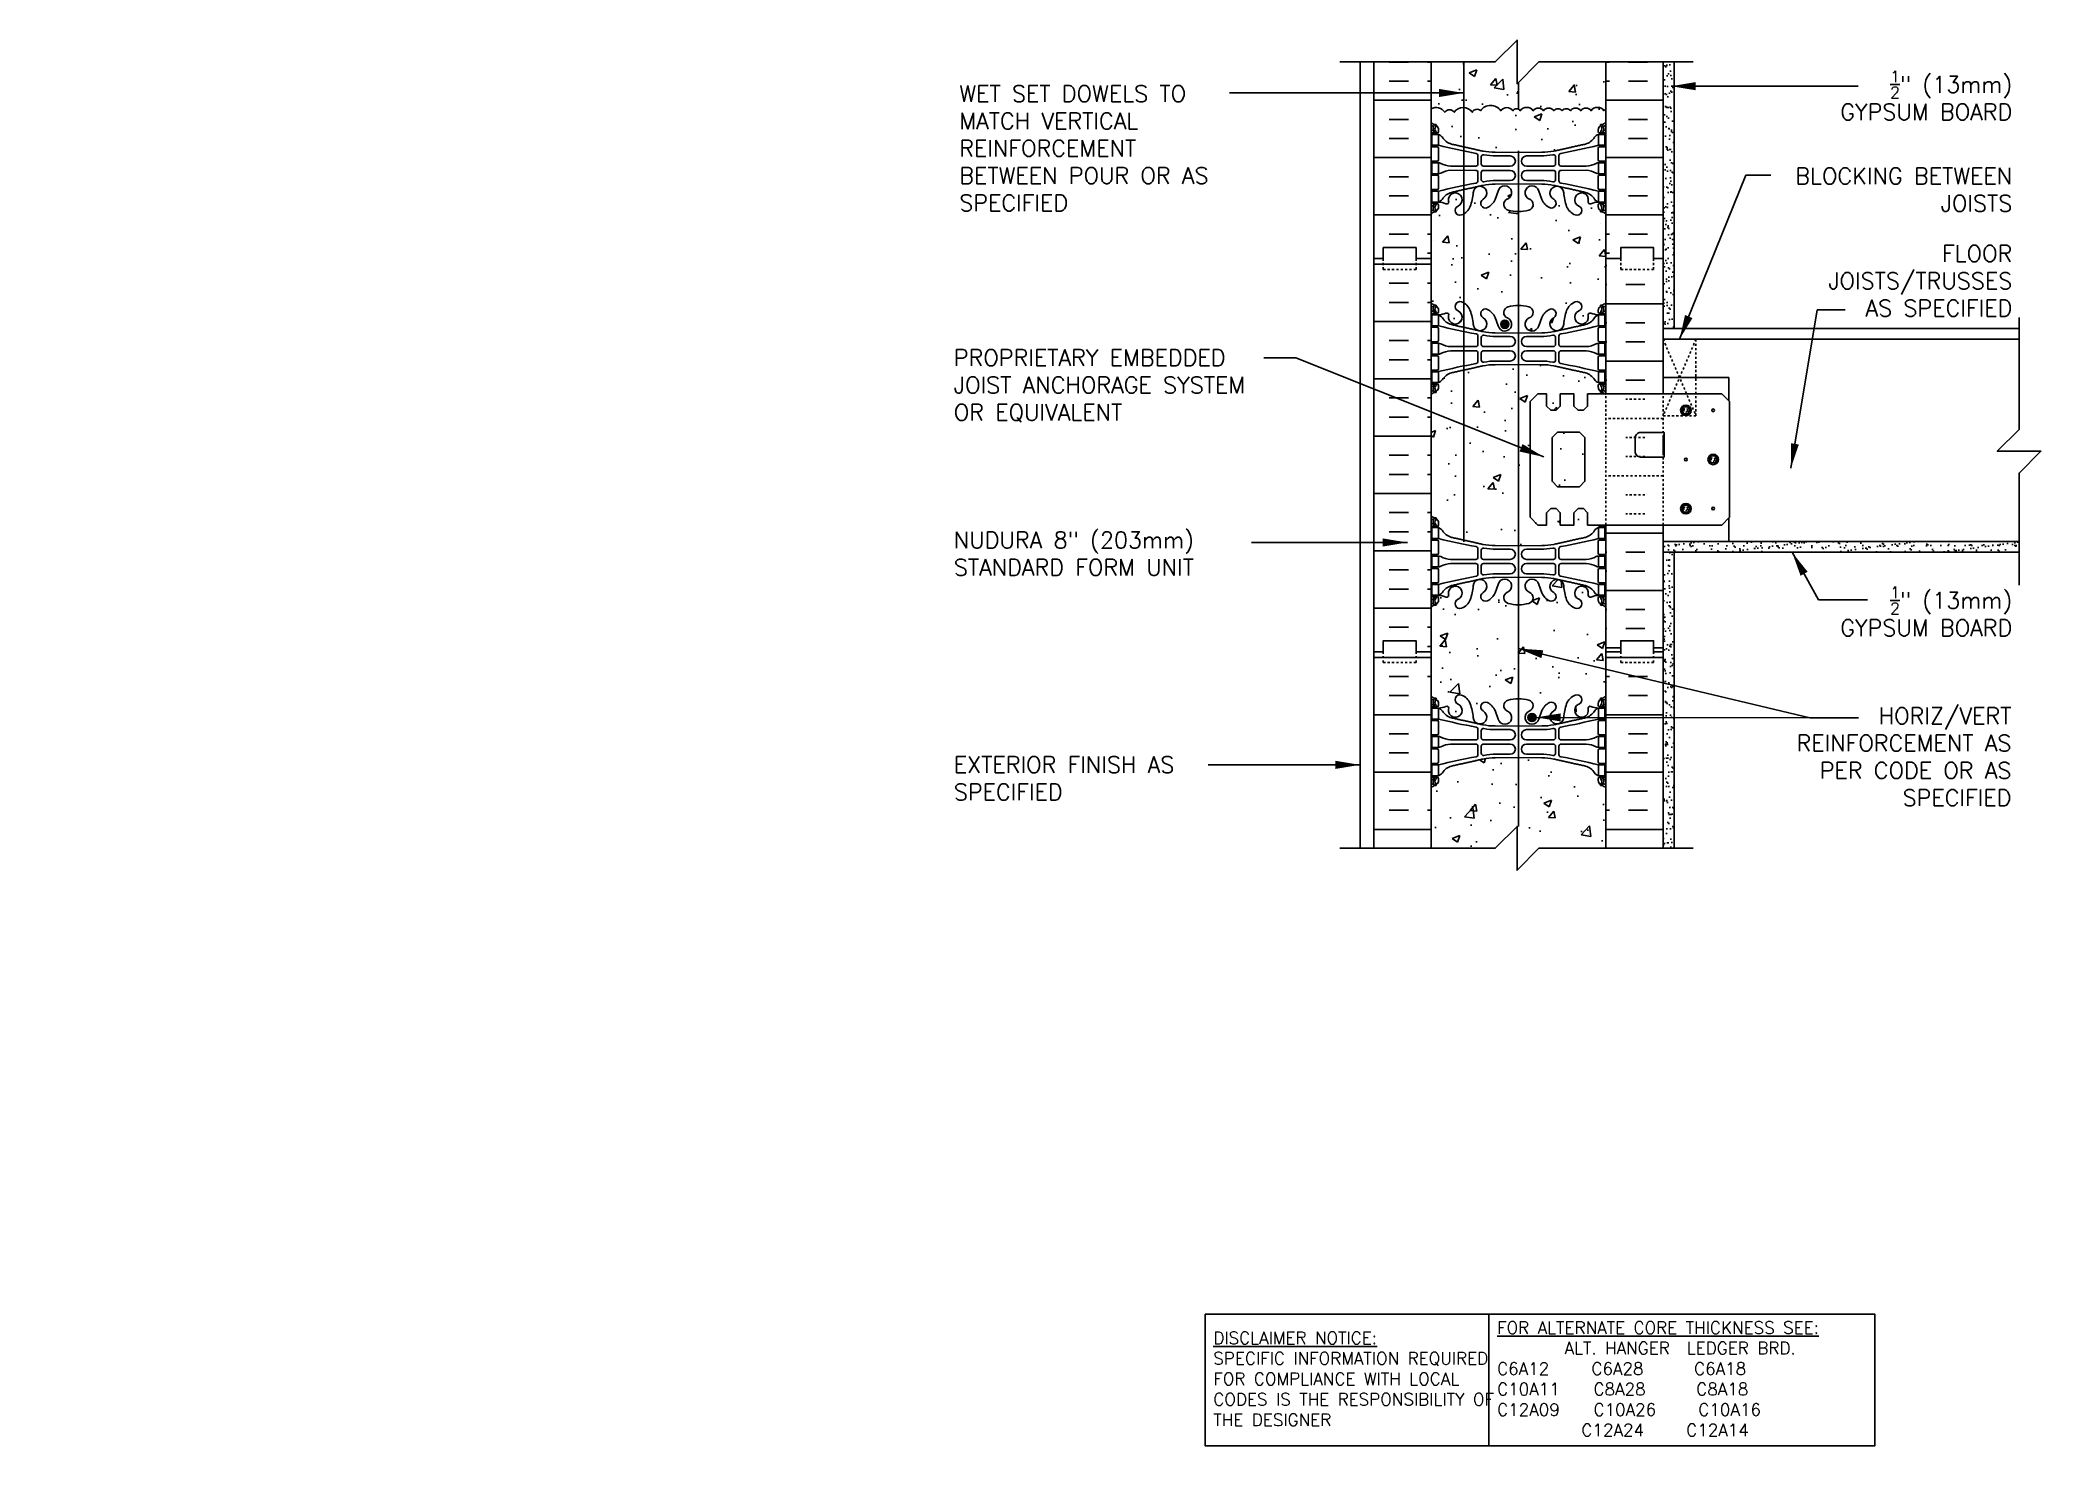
# Model space of a CAD drawing. Header units: inches. Extents: x 109 to 200.6, y 96.3 to 160.6.
import ezdxf

# ---------------------------------------------------------------- set-up
doc = ezdxf.new("R2010")
doc.units = ezdxf.units.IN
doc.header["$LTSCALE"] = 0.5
doc.header["$MEASUREMENT"] = 0
doc.linetypes.add('DASHED2', pattern=[0.375, 0.25, -0.125])
doc.linetypes.add('HIDDEN2', pattern=[0.1875, 0.125, -0.0625])
for name, color, linetype in [('HATCH', 12, 'Continuous'), ('line25', 2, 'Continuous'), ('LINE3', 3, 'Continuous'), ('LINE50', 5, 'Continuous'), ('LINE9', 9, 'Continuous'), ('TEXT', 4, 'Continuous'), ('Web_Edge', 9, 'Continuous')]:
    doc.layers.add(name, color=color, linetype=linetype)
doc.styles.add('DIM', font='romans.shx', dxfattribs={"width": 0.7})
doc.styles.add('ROMANS', font='romans.shx', dxfattribs={"height": 0.75})
doc.styles.get("Standard").update_dxf_attribs({"font": 'romans.shx', "height": 0.75})
doc.dimstyles.new('ext_12', dxfattribs={"dimscale": 12, "dimtxt": 0.09375, "dimasz": 0.09375, "dimexe": 0.09375, "dimexo": 0.0625, "dimgap": 0.0625, "dimtad": 1, "dimdec": 1, "dimzin": 3, "dimdsep": 46, "dimlunit": 4, "dimtxsty": 'DIM', "dimcen": 0.09, "dimdle": 0.09375, "dimclrt": 4, "dimadec": 0, "dimazin": 0, "dimtfac": 1, "dimtdec": 1, "dimtmove": 2, "dimatfit": 3, "dimfxl": 1, "dimfrac": 2, "dimtolj": 1, "dimtzin": 0, "dimarcsym": 0})
pattern_1 = [(37.5, (72.2165, 17.29576), (-0.0157483, 0.48170594), [0, -0.38, 0, -0.425, 0, -0.40625]), (7.5, (72.2165, 17.29576), (0.4424442, 0.7055365), [0, -0.205, 0, -0.3425, 0, -0.13125]), (327.5, (71.909, 17.29576), (0.7785355, 0.0014148), [0, -0.125, 0, -0.45, 0, -0.5875]), (317.5, (71.909, 17.29576), (0.7515317, 0.219419), [0, -0.0625, 0, -0.295, 0, -0.3375])]
pattern_2 = [(180, (72.2165, 17.2958), (-3e-16, -2.625), []), (180, (72.2165, 16.4208), (-3e-16, -2.625), [0.875, -0.875]), (180, (72.2165, 15.5458), (-3e-16, -2.625), [0.875, -0.875])]

msp = doc.modelspace()

# ---------------------------------------------------------------- texts
at = {"layer": 'TEXT', "char_height": 0.75, "style": 'ROMANS'}
for s, insert, width, attachment_point in [('WET SET DOWELS TO MATCH VERTICAL REINFORCEMENT BETWEEN POUR OR AS SPECIFIED', (151.083, 155.662), 13.29655, 4), ('\\A1;{\\H0.7x;\\S1/2;}" (13mm) GYPSUM BOARD', (199.285, 158.081), 9.12398, 6), ('BLOCKING BETWEEN JOISTS', (199.285, 153.766), 11.52812, 6), ('FLOOR JOISTS/TRUSSES AS SPECIFIED', (199.285, 149.593), 9.12398, 6), ('PROPRIETARY EMBEDDED JOIST ANCHORAGE SYSTEM OR EQUIVALENT', (150.833, 144.79), 14.92062, 4), ('NUDURA 8" (203mm) STANDARD FORM UNIT', (150.833, 137.105), 13.40833, 4), ('\\A1;{\\H0.7x;\\S1/2;}" (13mm) GYPSUM BOARD', (199.285, 134.465), 9.12398, 6), ('HORIZ/VERT REINFORCEMENT AS PER CODE OR AS SPECIFIED', (199.247, 127.806), 12.021, 6), ('EXTERIOR FINISH AS SPECIFIED', (150.833, 126.819), 12.63697, 4)]:
    msp.add_mtext(s, dxfattribs=dict(at, insert=insert, width=width, attachment_point=attachment_point))
at = {"layer": 'TEXT', "char_height": 0.5625, "attachment_point": 4}
for s, insert, width in [('{\\LFOR ALTERNATE CORE THICKNESS SEE:\\P}        ALT. HANGER  LEDGER BRD.\\PC6A12     C6A28      C6A18     \\PC10A11    C8A28      C8A18\\PC12A09    C10A26     C10A16\\P          C12A24     C12A14', (175.702, 99.331), 23.33295), ('{\\LDISCLAIMER NOTICE:}\\PSPECIFIC INFORMATION REQUIRED FOR COMPLIANCE WITH LOCAL CODES IS THE RESPONSIBILITY OF THE DESIGNER', (162.71, 99.331), 14.00235)]:
    msp.add_mtext(s, dxfattribs=dict(at, insert=insert, width=width))

# ---------------------------------------------------------------- hatches: boundary and pattern name
at = {"layer": 'HATCH'}
h = msp.add_hatch(dxfattribs=at)
h.set_pattern_fill('AR-CONC', color=256, scale=0.5, style=0)
h.paths.add_polyline_path([(180.678, 159.616), (177.615, 159.616), (176.615, 158.616), (176.615, 160.616), (175.615, 159.616), (172.678, 159.616), (172.678, 157.466, -0.377878), (173.314, 157.312, -0.520567), (173.737, 157.312, -0.520567), (174.565, 157.312, -0.520567), (174.937, 157.379, -0.520567), (175.866, 157.379, -0.520567), (176.424, 157.379, -0.520567), (176.762, 157.379, -0.520567), (177.353, 157.379, -0.520567), (177.826, 157.379, -0.520567), (178.3, 157.379, -0.469897), (178.678, 157.379, -0.469897), (179.056, 157.379, -0.520567), (179.529, 157.379, -0.520567), (180.002, 157.379, -0.520567), (180.593, 157.379, -0.134867), (180.678, 157.449)])
h = msp.add_hatch(dxfattribs=at)
h.set_pattern_fill('AR-SAND', color=256, scale=0.25, style=0)
h.set_pattern_definition(pattern_1)
h.paths.add_polyline_path([(183.803, 159.616), (183.303, 159.616), (183.303, 150.616), (183.303, 147.416), (183.803, 147.416)])
h = msp.add_hatch(dxfattribs=at)
h.set_pattern_fill('AR-CONC', color=256, scale=0.5)
edge = h.paths.add_edge_path()
edge.add_arc((180.582, 156.497), 0.25, 124.0558, 180, ccw=False)
edge.add_line((180.442, 156.704), (180.442, 156.745))
edge.add_line((180.442, 156.745), (180.532, 156.745))
edge.add_arc((180.332, 157.204), 0.5, 293.57818, 313.78911)
edge.add_line((180.678, 156.843), (180.678, 157.449))
edge.add_arc((180.762, 157.261), 0.206, 114.27624, 145)
edge.add_arc((180.298, 157.172), 0.361, 35, 145)
edge.add_arc((179.765, 157.214), 0.289, 35, 145)
edge.add_arc((179.292, 157.214), 0.289, 35, 145)
edge.add_arc((178.867, 157.223), 0.245, 39.66262, 140.33738)
edge.add_arc((178.489, 157.223), 0.245, 39.66262, 140.33738)
edge.add_arc((178.063, 157.214), 0.289, 35, 145)
edge.add_arc((177.59, 157.214), 0.289, 35, 145)
edge.add_arc((177.058, 157.172), 0.361, 35, 145)
edge.add_arc((176.593, 157.261), 0.206, 35, 145)
edge.add_arc((176.145, 157.184), 0.34, 35, 145)
edge.add_arc((175.401, 157.054), 0.567, 35, 145)
edge.add_arc((174.774, 157.215), 0.231, 45.3054, 155.3054)
edge.add_arc((174.151, 157.022), 0.505, 35, 145)
edge.add_arc((173.525, 157.164), 0.258, 35, 145)
edge.add_arc((172.909, 157.028), 0.495, 35, 117.80184)
edge.add_line((172.678, 157.466), (172.678, 156.843))
edge.add_arc((173.024, 157.204), 0.5, 226.21089, 246.42182)
edge.add_line((172.824, 156.745), (172.914, 156.745))
edge.add_line((172.914, 156.745), (172.914, 156.704))
edge.add_arc((172.774, 156.497), 0.25, 0, 55.9442, ccw=False)
edge.add_line((173.024, 156.497), (173.024, 156.429))
edge.add_arc((172.961, 156.429), 0.0625, -90, 0, ccw=False)
edge.add_line((172.961, 156.367), (172.914, 156.367))
edge.add_line((172.914, 156.367), (172.914, 156.297))
edge.add_line((172.914, 156.297), (173.019, 156.297))
edge.add_arc((172.896, 155.954), 0.364, 34.97751, 70.33874, ccw=False)
edge.add_arc((173.819, 156.565), 0.743, 212.79192, 253.81071)
edge.add_spline(control_points=[(173.612, 155.851), (175.049, 155.531)], knot_values=[0, 0, 1, 1], degree=1, periodic=0)
edge.add_arc((175.606, 158.462), 2.984, 259.25462, 270.09947)
edge.add_line((175.611, 155.478), (176.678, 155.463))
edge.add_line((176.678, 155.463), (177.744, 155.478))
edge.add_arc((177.749, 158.462), 2.984, 269.90053, 280.74538)
edge.add_spline(control_points=[(178.306, 155.531), (179.743, 155.851)], knot_values=[0, 0, 1, 1], degree=1, periodic=0)
edge.add_arc((179.536, 156.565), 0.743, 286.18929, 327.20808)
edge.add_arc((180.459, 155.954), 0.364, 109.66126, 145.02249, ccw=False)
edge.add_line((180.337, 156.297), (180.442, 156.297))
edge.add_line((180.442, 156.297), (180.442, 156.367))
edge.add_line((180.442, 156.367), (180.394, 156.367))
edge.add_arc((180.394, 156.429), 0.0625, 180, 270, ccw=False)
edge.add_line((180.332, 156.429), (180.332, 156.497))
h.paths.add_polyline_path([(180.678, 150.616), (180.678, 152.65, 0.088416), (180.532, 152.748), (180.442, 152.748), (180.442, 152.789, -0.249069), (180.332, 152.997), (180.332, 153.064, -0.414214), (180.394, 153.127), (180.442, 153.127), (180.442, 153.197), (180.337, 153.197, 0.085348), (180.007, 153.121, -0.669601), (179.875, 153.241, 2.087231), (179.441, 153.017, -1), (179.277, 152.608, -0.21345), (178.885, 152.997, -0.068226), (178.749, 153.625, 1.753171), (178.298, 153.329, -0.940793), (178.095, 152.945, -0.173075), (177.749, 153.312), (177.606, 153.699, 1.612474), (177.175, 153.339, -0.734872), (177.152, 152.828, -0.068475), (176.678, 152.766, -0.068475), (176.203, 152.828, -0.734872), (176.18, 153.339, 1.612474), (175.749, 153.699), (175.606, 153.312, -0.173075), (175.26, 152.945, -0.940793), (175.057, 153.329, 1.753171), (174.606, 153.625, -0.068226), (174.47, 152.997, -0.21345), (174.078, 152.608, -1), (173.914, 153.017, 2.087231), (173.481, 153.241, -0.669601), (173.348, 153.121, 0.085348), (173.019, 153.197), (172.914, 153.197), (172.914, 153.127), (172.961, 153.127, -0.414214), (173.024, 153.064), (173.024, 152.997, -0.249069), (172.914, 152.789), (172.914, 152.748), (172.824, 152.748, 0.088416), (172.678, 152.65), (172.678, 150.616), (172.678, 148.582, 0.088416), (172.824, 148.484), (172.914, 148.484), (172.914, 148.443, -0.249069), (173.024, 148.235), (173.024, 148.168, -0.414214), (172.961, 148.105), (172.914, 148.105), (172.914, 148.035), (173.019, 148.035, 0.085348), (173.348, 148.111, -0.669601), (173.481, 147.991, 2.087231), (173.914, 148.216, -1), (174.078, 148.624, -0.21345), (174.47, 148.235, -0.068226), (174.606, 147.607, 1.753171), (175.057, 147.904, -0.940793), (175.26, 148.287, -0.173075), (175.606, 147.92), (175.749, 147.533, 1.612474), (176.18, 147.893, -0.734872), (176.203, 148.404, -0.068475), (176.678, 148.466, -0.068475), (177.152, 148.404, -0.734872), (177.175, 147.893, 1.612474), (177.606, 147.533), (177.749, 147.92, -0.173075), (178.095, 148.287, -0.940793), (178.298, 147.904, 1.753171), (178.749, 147.607, -0.068226), (178.885, 148.235, -0.21345), (179.277, 148.624, -1), (179.441, 148.216, 2.087231), (179.875, 147.991, -0.669601), (180.007, 148.111, 0.085348), (180.337, 148.035), (180.442, 148.035), (180.442, 148.105), (180.394, 148.105, -0.414214), (180.332, 148.168), (180.332, 148.235, -0.249069), (180.442, 148.443), (180.442, 148.484), (180.532, 148.484, 0.088416), (180.678, 148.582)])
edge = h.paths.add_edge_path()
edge.add_line((177.218, 144.062), (177.571, 144.416))
edge.add_line((177.571, 144.416), (177.968, 144.416))
edge.add_line((177.968, 144.416), (177.968, 143.854))
edge.add_line((177.968, 143.854), (178.155, 143.666))
edge.add_line((178.155, 143.666), (178.405, 143.666))
edge.add_line((178.405, 143.666), (178.593, 143.854))
edge.add_line((178.593, 143.854), (178.593, 144.416))
edge.add_line((178.593, 144.416), (179.218, 144.416))
edge.add_line((179.218, 144.416), (179.218, 143.854))
edge.add_line((179.218, 143.854), (179.405, 143.666))
edge.add_line((179.405, 143.666), (179.655, 143.666))
edge.add_line((179.655, 143.666), (179.843, 143.854))
edge.add_line((179.843, 143.854), (179.843, 144.416))
edge.add_line((179.843, 144.416), (180.647, 144.416))
edge.add_arc((180.332, 144.028), 0.5, 50.83704, 66.42182)
edge.add_line((180.532, 144.487), (180.442, 144.487))
edge.add_line((180.442, 144.487), (180.442, 144.528))
edge.add_arc((180.582, 144.735), 0.25, 180, 235.9442, ccw=False)
edge.add_line((180.332, 144.735), (180.332, 144.803))
edge.add_arc((180.394, 144.803), 0.0625, 90, 180, ccw=False)
edge.add_line((180.394, 144.865), (180.442, 144.865))
edge.add_line((180.442, 144.865), (180.442, 144.935))
edge.add_line((180.442, 144.935), (180.337, 144.935))
edge.add_arc((180.459, 145.278), 0.364, 214.97751, 250.33874, ccw=False)
edge.add_arc((179.536, 144.667), 0.743, 32.79192, 73.81071)
edge.add_spline(control_points=[(179.743, 145.381), (178.306, 145.701)], knot_values=[0, 0, 1, 1], degree=1, periodic=0)
edge.add_arc((177.749, 142.77), 2.984, 79.25462, 90.09947)
edge.add_line((177.744, 145.754), (176.678, 145.769))
edge.add_line((176.678, 145.769), (175.611, 145.754))
edge.add_arc((175.606, 142.77), 2.984, 89.90053, 100.74538)
edge.add_spline(control_points=[(175.049, 145.701), (173.612, 145.381)], knot_values=[0, 0, 1, 1], degree=1, periodic=0)
edge.add_arc((173.819, 144.667), 0.743, 106.18929, 147.20808)
edge.add_arc((172.896, 145.278), 0.364, 289.66126, 325.02249, ccw=False)
edge.add_line((173.019, 144.935), (172.914, 144.935))
edge.add_line((172.914, 144.935), (172.914, 144.865))
edge.add_line((172.914, 144.865), (172.961, 144.865))
edge.add_arc((172.961, 144.803), 0.0625, 0, 90, ccw=False)
edge.add_line((173.024, 144.803), (173.024, 144.735))
edge.add_arc((172.774, 144.735), 0.25, 304.0558, 360, ccw=False)
edge.add_line((172.914, 144.528), (172.914, 144.487))
edge.add_line((172.914, 144.487), (172.824, 144.487))
edge.add_arc((173.024, 144.028), 0.5, 113.57818, 133.78911)
edge.add_line((172.678, 144.389), (172.678, 138.843))
edge.add_arc((173.024, 139.204), 0.5, 226.21089, 246.42182)
edge.add_line((172.824, 138.745), (172.914, 138.745))
edge.add_line((172.914, 138.745), (172.914, 138.704))
edge.add_arc((172.774, 138.497), 0.25, 0, 55.9442, ccw=False)
edge.add_line((173.024, 138.497), (173.024, 138.429))
edge.add_arc((172.961, 138.429), 0.0625, -90, 0, ccw=False)
edge.add_line((172.961, 138.367), (172.914, 138.367))
edge.add_line((172.914, 138.367), (172.914, 138.297))
edge.add_line((172.914, 138.297), (173.019, 138.297))
edge.add_arc((172.896, 137.954), 0.364, 34.97751, 70.33874, ccw=False)
edge.add_arc((173.819, 138.565), 0.743, 212.79192, 253.81071)
edge.add_spline(control_points=[(173.612, 137.851), (175.049, 137.531)], knot_values=[0, 0, 1, 1], degree=1, periodic=0)
edge.add_arc((175.606, 140.462), 2.984, 259.25462, 270.09947)
edge.add_line((175.611, 137.478), (176.678, 137.463))
edge.add_line((176.678, 137.463), (177.744, 137.478))
edge.add_arc((177.749, 140.462), 2.984, 269.90053, 280.74538)
edge.add_spline(control_points=[(178.306, 137.531), (179.743, 137.851)], knot_values=[0, 0, 1, 1], degree=1, periodic=0)
edge.add_arc((179.536, 138.565), 0.743, 286.18929, 327.20808)
edge.add_arc((180.459, 137.954), 0.364, 109.66126, 145.02249, ccw=False)
edge.add_line((180.337, 138.297), (180.442, 138.297))
edge.add_line((180.442, 138.297), (180.442, 138.367))
edge.add_line((180.442, 138.367), (180.394, 138.367))
edge.add_arc((180.394, 138.429), 0.0625, 192.07049, 270, ccw=False)
edge.add_line((180.333, 138.416), (179.843, 138.416))
edge.add_line((179.843, 138.416), (179.843, 138.979))
edge.add_line((179.843, 138.979), (179.655, 139.166))
edge.add_line((179.655, 139.166), (179.405, 139.166))
edge.add_line((179.405, 139.166), (179.218, 138.979))
edge.add_line((179.218, 138.979), (179.218, 138.416))
edge.add_line((179.218, 138.416), (178.593, 138.416))
edge.add_line((178.593, 138.416), (178.593, 138.979))
edge.add_line((178.593, 138.979), (178.405, 139.166))
edge.add_line((178.405, 139.166), (178.155, 139.166))
edge.add_line((178.155, 139.166), (177.968, 138.979))
edge.add_line((177.968, 138.979), (177.968, 138.416))
edge.add_line((177.968, 138.416), (177.571, 138.416))
edge.add_line((177.571, 138.416), (177.218, 138.77))
edge.add_line((177.218, 138.77), (177.218, 144.062))
h.paths.add_polyline_path([(180.678, 134.65, 0.088416), (180.532, 134.748), (180.442, 134.748), (180.442, 134.789, -0.249069), (180.332, 134.997), (180.332, 135.064, -0.414214), (180.394, 135.127), (180.442, 135.127), (180.442, 135.197), (180.337, 135.197, 0.085348), (180.007, 135.121, -0.669601), (179.875, 135.241, 2.087231), (179.441, 135.017, -1), (179.277, 134.608, -0.21345), (178.885, 134.997, -0.069923), (178.748, 135.641, 1.702394), (178.298, 135.329, -0.940793), (178.095, 134.945, -0.173075), (177.749, 135.312), (177.606, 135.699, 1.612474), (177.175, 135.339, -0.734872), (177.152, 134.828, -0.068475), (176.678, 134.766, -0.068475), (176.203, 134.828, -0.734872), (176.18, 135.339, 1.612474), (175.749, 135.699), (175.606, 135.312, -0.173075), (175.26, 134.945, -0.940793), (175.057, 135.329, 1.702394), (174.607, 135.641, -0.069923), (174.47, 134.997, -0.21345), (174.078, 134.608, -1), (173.914, 135.017, 2.087231), (173.481, 135.241, -0.669601), (173.348, 135.121, 0.085348), (173.019, 135.197), (172.914, 135.197), (172.914, 135.127), (172.961, 135.127, -0.414214), (173.024, 135.064), (173.024, 134.997, -0.249069), (172.914, 134.789), (172.914, 134.748), (172.824, 134.748, 0.088416), (172.678, 134.65), (172.678, 132.616), (172.678, 130.582, 0.088416), (172.824, 130.484), (172.914, 130.484), (172.914, 130.443, -0.249069), (173.024, 130.235), (173.024, 130.168, -0.414214), (172.961, 130.105), (172.914, 130.105), (172.914, 130.035), (173.019, 130.035, 0.085348), (173.348, 130.111, -0.669601), (173.481, 129.991, 2.087231), (173.914, 130.216, -1), (174.078, 130.624, -0.21345), (174.47, 130.235, -0.069923), (174.607, 129.591, 1.702394), (175.057, 129.904, -0.940793), (175.26, 130.287, -0.173075), (175.606, 129.92), (175.749, 129.533, 1.612474), (176.18, 129.893, -0.734872), (176.203, 130.404, -0.068475), (176.678, 130.466, -0.068475), (177.152, 130.404, -0.734872), (177.175, 129.893, 1.612474), (177.606, 129.533), (177.749, 129.92, -0.173075), (178.095, 130.287, -0.940793), (178.298, 129.904, 1.702394), (178.748, 129.591, -0.069923), (178.885, 130.235, -0.21345), (179.277, 130.624, -1), (179.441, 130.216, 2.087231), (179.875, 129.991, -0.669601), (180.007, 130.111, 0.085348), (180.337, 130.035), (180.442, 130.035), (180.442, 130.105), (180.394, 130.105, -0.414214), (180.332, 130.168), (180.332, 130.235, -0.249069), (180.442, 130.443), (180.442, 130.484), (180.532, 130.484, 0.088416), (180.678, 130.582), (180.678, 132.616)])
edge = h.paths.add_edge_path()
edge.add_arc((180.332, 126.028), 0.5, 46.21089, 66.42182)
edge.add_line((180.532, 126.487), (180.442, 126.487))
edge.add_line((180.442, 126.487), (180.442, 126.528))
edge.add_arc((180.582, 126.735), 0.25, 180, 235.9442, ccw=False)
edge.add_line((180.332, 126.735), (180.332, 126.803))
edge.add_arc((180.394, 126.803), 0.0625, 90, 180, ccw=False)
edge.add_line((180.394, 126.865), (180.442, 126.865))
edge.add_line((180.442, 126.865), (180.442, 126.935))
edge.add_line((180.442, 126.935), (180.337, 126.935))
edge.add_arc((180.459, 127.278), 0.364, 212.04242, 250.33874, ccw=False)
edge.add_arc((179.536, 126.667), 0.743, 34.22802, 73.81071)
edge.add_spline(control_points=[(179.743, 127.381), (178.306, 127.701)], knot_values=[0, 0, 1, 1], degree=1, periodic=0)
edge.add_arc((177.749, 124.77), 2.984, 79.25462, 90.09947)
edge.add_line((177.744, 127.754), (176.678, 127.769))
edge.add_line((176.678, 127.769), (175.611, 127.754))
edge.add_arc((175.606, 124.77), 2.984, 89.90053, 100.74538)
edge.add_spline(control_points=[(175.049, 127.701), (173.612, 127.381)], knot_values=[0, 0, 1, 1], degree=1, periodic=0)
edge.add_arc((173.819, 126.667), 0.743, 106.18929, 145.77198)
edge.add_arc((172.896, 127.278), 0.364, 289.66126, 327.95758, ccw=False)
edge.add_line((173.019, 126.935), (172.914, 126.935))
edge.add_line((172.914, 126.935), (172.914, 126.865))
edge.add_line((172.914, 126.865), (172.961, 126.865))
edge.add_arc((172.961, 126.803), 0.0625, 0, 90, ccw=False)
edge.add_line((173.024, 126.803), (173.024, 126.735))
edge.add_arc((172.774, 126.735), 0.25, 304.0558, 360, ccw=False)
edge.add_line((172.914, 126.528), (172.914, 126.487))
edge.add_line((172.914, 126.487), (172.824, 126.487))
edge.add_arc((173.024, 126.028), 0.5, 113.57818, 133.78911)
edge.add_line((172.678, 126.389), (172.678, 123.616))
edge.add_line((172.678, 123.616), (175.615, 123.616))
edge.add_line((175.615, 123.616), (176.615, 124.616))
edge.add_line((176.615, 124.616), (176.615, 122.616))
edge.add_line((176.615, 122.616), (177.615, 123.616))
edge.add_line((177.615, 123.616), (180.678, 123.616))
edge.add_line((180.678, 123.616), (180.678, 126.389))
h = msp.add_hatch(dxfattribs=at)
h.set_pattern_fill('INSUL', color=256, scale=7, style=0)
h.set_pattern_definition([(0, (-2753.484, -264.3935), (0, 2.625), []), (0, (-2753.484, -263.5185), (0, 2.625), [0.875, -0.875]), (0, (-2753.484, -262.6435), (0, 2.625), [0.875, -0.875])])
h.paths.add_polyline_path([(170.053, 132.616), (170.49, 132.616), (170.49, 133.116), (171.99, 133.116), (171.99, 132.616), (172.678, 132.616), (172.678, 150.616), (171.99, 150.616), (171.99, 151.116), (170.49, 151.116), (170.49, 150.616), (170.053, 150.616)])
h = msp.add_hatch(dxfattribs=at)
h.set_pattern_fill('INSUL', color=256, scale=7, angle=180, style=0)
h.set_pattern_definition(pattern_2)
h.paths.add_polyline_path([(180.673, 146.712), (180.373, 146.712), (180.373, 146.212), (180.673, 146.212)])
h.paths.add_polyline_path([(183.303, 150.616), (182.865, 150.616), (182.865, 150.116), (181.365, 150.116), (181.365, 150.616), (180.678, 150.616), (180.678, 144.416), (183.303, 144.416)])
h = msp.add_hatch(dxfattribs=at)
h.set_pattern_fill('AR-CONC', color=256, scale=0.5, style=0)
h.paths.add_polyline_path([(179.718, 142.416), (179.468, 142.666), (178.468, 142.666), (178.218, 142.416), (178.218, 140.416), (178.468, 140.166), (179.468, 140.166), (179.718, 140.416)], flags=17)
h = msp.add_hatch(dxfattribs=at)
h.set_pattern_fill('INSUL', color=256, scale=7, angle=180, style=0)
h.set_pattern_definition(pattern_2)
h.paths.add_polyline_path([(183.303, 138.416), (180.678, 138.416), (180.678, 132.616), (181.365, 132.616), (181.365, 133.116), (182.865, 133.116), (182.865, 132.616), (183.303, 132.616)])
h = msp.add_hatch(dxfattribs=at)
h.set_pattern_fill('AR-SAND', color=256, scale=0.25, style=0)
h.set_pattern_definition(pattern_1)
h.paths.add_polyline_path([(183.303, 137.666), (183.303, 137.166), (199.598, 137.166), (199.598, 137.666)])
h = msp.add_hatch(dxfattribs=at)
h.set_pattern_fill('AR-SAND', color=256, scale=0.25, style=0)
h.set_pattern_definition(pattern_1)
h.paths.add_polyline_path([(183.303, 132.616), (183.303, 123.616), (183.803, 123.616), (183.803, 137.166), (183.303, 137.166)])
h = msp.add_hatch(dxfattribs=at)
h.set_pattern_fill('AR-CONC', color=256, scale=0.5, style=0)
h.paths.add_polyline_path([(109.658, 120.956, -0.638777), (109.783, 121.08, 0.087457), (110.12, 121.001), (110.225, 121.001), (110.225, 121.071), (110.178, 121.071, -0.353772), (110.116, 121.12), (109.626, 121.12), (109.626, 121.683), (109.439, 121.87), (109.189, 121.87), (109.001, 121.683), (109.001, 121.564, -0.024057), (109.061, 121.589, -1), (109.224, 121.181, 2.087231)])
at = {"layer": 'LINE3'}
for points in [[(175.866, 147.606, 1), (176.241, 147.606, 1)], [(177.114, 129.606, 1), (177.489, 129.606, 1)]]:
    msp.add_hatch(color=256, dxfattribs=at).paths.add_polyline_path(points)

# ---------------------------------------------------------------- linework, layer by layer
at = {"layer": 'HATCH'}
for p, q in [((170.766, 159.607), (171.641, 159.607)), ((172.516, 159.607), (172.678, 159.607)), ((180.839, 159.607), (180.678, 159.607)), ((182.589, 159.607), (181.714, 159.607)), ((170.766, 158.732), (171.641, 158.732)), ((172.516, 158.732), (172.678, 158.732)), ((180.839, 158.732), (180.678, 158.732)), ((182.589, 158.732), (181.714, 158.732)), ((170.053, 157.857), (172.678, 157.857)), ((183.303, 157.857), (180.678, 157.857)), ((170.766, 156.982), (171.641, 156.982)), ((173.888, 157.165), (173.888, 157.165)), ((175.068, 157.525), (175.068, 157.525)), ((176.455, 157.517), (176.455, 157.517)), ((176.758, 157.369), (176.758, 157.369)), ((177.737, 157.412), (177.737, 157.412)), ((180.01, 157.534), (180.01, 157.534)), ((182.589, 156.982), (181.714, 156.982)), ((170.766, 156.107), (171.641, 156.107)), ((182.589, 156.107), (181.714, 156.107)), ((170.053, 155.232), (172.678, 155.232)), ((183.303, 155.232), (180.678, 155.232)), ((170.766, 154.357), (171.641, 154.357)), ((182.589, 154.357), (181.714, 154.357)), ((170.766, 153.482), (171.641, 153.482)), ((182.589, 153.482), (181.714, 153.482)), ((170.053, 152.607), (172.678, 152.607)), ((180.438, 152.203), (180.438, 152.203)), ((183.303, 152.607), (180.678, 152.607)), ((170.766, 151.732), (171.641, 151.732)), ((172.516, 151.732), (172.678, 151.732)), ((172.812, 151.453), (172.812, 151.453)), ((180.839, 151.732), (180.678, 151.732)), ((182.589, 151.732), (181.714, 151.732)), ((172.516, 150.857), (172.678, 150.857)), ((180.839, 150.857), (180.678, 150.857)), ((170.053, 132.357), (172.678, 132.357)), ((183.303, 132.357), (180.678, 132.357)), ((170.766, 131.482), (171.641, 131.482)), ((172.516, 131.482), (172.678, 131.482)), ((180.839, 131.482), (180.678, 131.482)), ((182.589, 131.482), (181.714, 131.482)), ((170.766, 130.607), (171.641, 130.607)), ((182.589, 130.607), (181.714, 130.607)), ((170.053, 129.732), (172.678, 129.732)), ((183.303, 129.732), (180.678, 129.732)), ((170.766, 128.857), (171.641, 128.857)), ((182.589, 128.857), (181.714, 128.857)), ((170.766, 127.982), (171.641, 127.982)), ((182.589, 127.982), (181.714, 127.982)), ((170.053, 127.107), (172.678, 127.107)), ((183.303, 127.107), (180.678, 127.107)), ((170.766, 126.232), (171.641, 126.232)), ((182.589, 126.232), (181.714, 126.232)), ((170.766, 125.357), (171.641, 125.357)), ((172.516, 125.357), (172.678, 125.357)), ((180.839, 125.357), (180.678, 125.357)), ((182.589, 125.357), (181.714, 125.357)), ((170.053, 124.482), (172.678, 124.482)), ((183.303, 124.482), (180.678, 124.482))]:
    msp.add_line(p, q, dxfattribs=at)
at = {"layer": 'HATCH', "linetype": 'HIDDEN2'}
for p, q in [((182.467, 144.171), (181.592, 144.171)), ((183.303, 143.296), (180.678, 143.296)), ((182.467, 142.421), (181.592, 142.421)), ((182.467, 141.546), (181.592, 141.546)), ((183.303, 140.671), (180.678, 140.671)), ((182.467, 139.796), (181.592, 139.796)), ((182.467, 138.921), (181.592, 138.921))]:
    msp.add_line(p, q, dxfattribs=at)
at = {"layer": 'HATCH'}
for points in [[(172.678, 157.466, -0.377878), (173.314, 157.312, -0.520567), (173.737, 157.312, -0.520567), (174.565, 157.312, -0.520567), (174.937, 157.379, -0.520567), (175.866, 157.379, -0.520567), (176.424, 157.379, -0.520567), (176.762, 157.379, -0.520567), (177.353, 157.379, -0.520567), (177.826, 157.379, -0.520567), (178.3, 157.379, -0.469897), (178.678, 157.379)], [(180.678, 157.449, 0.134867), (180.593, 157.379, 0.520567), (180.002, 157.379, 0.520567), (179.529, 157.379, 0.520567), (179.056, 157.379, 0.469897), (178.678, 157.379)]]:
    msp.add_lwpolyline(points, format="xyb", dxfattribs=at)
at = {"layer": 'line25'}
for p, q in [((172.678, 159.616), (172.678, 150.616)), ((180.678, 150.616), (180.678, 159.616)), ((172.678, 150.616), (172.678, 132.616)), ((180.678, 144.416), (180.678, 150.616)), ((183.303, 146.916), (199.598, 146.916)), ((186.303, 145.166), (183.303, 145.166)), ((183.303, 145.166), (183.303, 144.416)), ((186.303, 144.102), (186.303, 145.166)), ((180.678, 132.616), (180.678, 138.416)), ((183.303, 138.416), (183.303, 137.666)), ((186.303, 137.666), (186.303, 138.73)), ((183.303, 137.666), (199.598, 137.666)), ((183.303, 137.666), (186.303, 137.666)), ((172.678, 132.616), (172.678, 123.616)), ((180.678, 123.616), (180.678, 132.616))]:
    msp.add_line(p, q, dxfattribs=at)
for points in [[(177.218, 144.062), (177.218, 138.77), (177.571, 138.416), (177.968, 138.416), (177.968, 138.979), (178.155, 139.166), (178.405, 139.166), (178.593, 138.979), (178.593, 138.416), (179.218, 138.416), (179.218, 138.979), (179.405, 139.166), (179.655, 139.166), (179.843, 138.979), (179.843, 138.416), (185.989, 138.416), (186.343, 138.77), (186.343, 144.062), (185.989, 144.416), (179.843, 144.416), (179.843, 143.854), (179.655, 143.666), (179.405, 143.666), (179.218, 143.854), (179.218, 144.416), (178.593, 144.416), (178.593, 143.854), (178.405, 143.666), (178.155, 143.666), (177.968, 143.854), (177.968, 144.416), (177.571, 144.416)], [(178.468, 140.166), (178.218, 140.416), (178.218, 142.416), (178.468, 142.666), (179.468, 142.666), (179.718, 142.416), (179.718, 140.416), (179.468, 140.166)]]:
    msp.add_lwpolyline(points, close=True, dxfattribs=at)
msp.add_lwpolyline([(182.018, 141.779, 0.414214), (182.268, 141.529), (183.343, 141.529), (183.343, 142.654), (182.268, 142.654, 0.414214), (182.018, 142.404)], format="xyb", close=True, dxfattribs=at)
at = {"layer": 'LINE3'}
for p, q in [((174.173, 159.616), (174.173, 137.65)), ((176.678, 157.449), (176.678, 158.679)), ((176.678, 155.546), (176.678, 144.409)), ((176.678, 144.409), (176.678, 138.409)), ((176.678, 138.409), (176.678, 124.609))]:
    msp.add_line(p, q, dxfattribs=at)
for centre in [(176.054, 147.606), (177.301, 129.606)]:
    msp.add_circle(centre, 0.188, dxfattribs=at)
at = {"layer": 'LINE50'}
for p, q in [((170.053, 150.616), (170.053, 159.616)), ((183.303, 150.616), (183.303, 159.616)), ((170.053, 132.616), (170.053, 150.616)), ((183.303, 144.416), (183.303, 150.616)), ((183.303, 132.616), (183.303, 138.416)), ((170.053, 123.616), (170.053, 132.616)), ((183.303, 123.616), (183.303, 132.616))]:
    msp.add_line(p, q, dxfattribs=at)
for points in [[(170.053, 150.616), (170.49, 150.616), (170.49, 151.116), (171.99, 151.116), (171.99, 150.616), (172.678, 150.616)], [(172.678, 150.616), (171.99, 150.616), (171.99, 151.116), (170.49, 151.116), (170.49, 150.616), (170.053, 150.616)], [(183.303, 150.616), (182.865, 150.616), (182.865, 151.116), (181.365, 151.116), (181.365, 150.616), (180.678, 150.616)], [(180.678, 150.616), (181.365, 150.616), (181.365, 151.116), (182.865, 151.116), (182.865, 150.616), (183.303, 150.616)], [(172.678, 132.616), (171.99, 132.616), (171.99, 133.116), (170.49, 133.116), (170.49, 132.616), (170.053, 132.616)], [(170.053, 132.616), (170.49, 132.616), (170.49, 133.116), (171.99, 133.116), (171.99, 132.616), (172.678, 132.616)], [(180.678, 132.616), (181.365, 132.616), (181.365, 133.116), (182.865, 133.116), (182.865, 132.616), (183.303, 132.616)], [(183.303, 132.616), (182.865, 132.616), (182.865, 133.116), (181.365, 133.116), (181.365, 132.616), (180.678, 132.616)]]:
    msp.add_lwpolyline(points, dxfattribs=at)
at = {"layer": 'LINE9'}
for p, q in [((169.428, 159.616), (169.428, 123.616)), ((183.803, 159.616), (183.803, 147.416)), ((183.303, 147.416), (199.598, 147.416)), ((183.303, 142.529), (183.303, 141.654)), ((183.303, 142.529), (183.343, 142.529)), ((183.303, 141.654), (183.343, 141.654)), ((183.303, 137.166), (199.598, 137.166)), ((183.803, 123.616), (183.803, 137.166))]:
    msp.add_line(p, q, dxfattribs=at)
at = {"layer": 'LINE9', "linetype": 'HIDDEN2'}
for p, q in [((183.303, 146.916), (184.803, 143.416)), ((184.803, 146.916), (183.303, 143.416)), ((180.678, 138.416), (180.678, 144.397)), ((183.303, 138.416), (183.303, 144.416))]:
    msp.add_line(p, q, dxfattribs=at)
at = {"layer": 'LINE9'}
for points in [[(168.497, 159.616), (175.615, 159.616), (176.615, 160.616), (176.615, 158.616), (177.615, 159.616), (184.681, 159.616)], [(199.598, 147.916), (199.598, 142.791), (198.598, 141.791), (200.598, 141.791), (199.598, 140.791), (199.598, 135.666)], [(168.497, 123.616), (175.615, 123.616), (176.615, 124.616), (176.615, 122.616), (177.615, 123.616), (184.681, 123.616)]]:
    msp.add_lwpolyline(points, dxfattribs=at)
at = {"layer": 'LINE9', "linetype": 'DASHED2', "ltscale": 0.15}
for points in [[(171.99, 150.616), (171.99, 150.616), (171.99, 150.116), (170.49, 150.116), (170.49, 150.616), (170.49, 150.616)], [(171.99, 150.616), (171.99, 150.616), (171.99, 150.116), (170.49, 150.116), (170.49, 150.616), (170.49, 150.616)], [(182.865, 150.616), (182.865, 150.616), (182.865, 150.116), (181.365, 150.116), (181.365, 150.616), (181.365, 150.616)], [(182.865, 150.616), (182.865, 150.616), (182.865, 150.116), (181.365, 150.116), (181.365, 150.616), (181.365, 150.616)], [(171.99, 132.616), (171.99, 132.616), (171.99, 132.116), (170.49, 132.116), (170.49, 132.616), (170.49, 132.616)], [(171.99, 132.616), (171.99, 132.616), (171.99, 132.116), (170.49, 132.116), (170.49, 132.616), (170.49, 132.616)], [(182.865, 132.616), (182.865, 132.616), (182.865, 132.116), (181.365, 132.116), (181.365, 132.616), (181.365, 132.616)], [(182.865, 132.616), (182.865, 132.616), (182.865, 132.116), (181.365, 132.116), (181.365, 132.616), (181.365, 132.616)]]:
    msp.add_lwpolyline(points, dxfattribs=at)
at = {"layer": 'LINE9', "linetype": 'HIDDEN2'}
msp.add_lwpolyline([(183.303, 143.416), (184.803, 143.416), (184.803, 146.916), (183.303, 146.916)], close=True, dxfattribs=at)
at = {"layer": 'LINE9'}
for points in [[(184.435, 143.826), (184.528, 143.666), (184.435, 143.506), (184.25, 143.506), (184.158, 143.666), (184.25, 143.826)], [(185.685, 141.576), (185.778, 141.416), (185.685, 141.256), (185.5, 141.256), (185.408, 141.416), (185.5, 141.576)], [(184.435, 139.326), (184.528, 139.166), (184.435, 139.006), (184.25, 139.006), (184.158, 139.166), (184.25, 139.326)]]:
    msp.add_lwpolyline(points, close=True, dxfattribs=at)
for centre, radius in [((184.343, 143.666), 0.241), ((185.593, 143.666), 0.0625), ((184.343, 141.416), 0.0625), ((185.593, 141.416), 0.241), ((184.343, 139.166), 0.241), ((185.593, 139.166), 0.0625)]:
    msp.add_circle(centre, radius, dxfattribs=at)
at = {"layer": 'LINE9', "linetype": 'DASHED2'}
for centre in [(184.338, 143.67), (185.588, 141.42), (184.338, 139.17)]:
    msp.add_circle(centre, 0.0843, dxfattribs=at)
at = {"layer": 'TEXT'}
msp.add_lwpolyline([(162.343, 102.297), (175.327, 102.297), (175.327, 96.259), (162.343, 96.259)], close=True, dxfattribs=at)
msp.add_lwpolyline([(175.327, 102.297), (192.988, 102.297), (192.988, 96.259), (175.327, 96.259)], dxfattribs=at)
at = {"layer": 'Web_Edge'}
for p, q in [((172.824, 156.745), (172.914, 156.745)), ((172.914, 156.745), (172.914, 156.704)), ((180.532, 156.745), (180.442, 156.745)), ((180.442, 156.745), (180.442, 156.704)), ((172.678, 156.467), (172.755, 156.467)), ((172.678, 156.367), (172.961, 156.367)), ((172.678, 155.727), (172.961, 155.727)), ((172.824, 156.367), (172.824, 156.297)), ((172.824, 155.797), (172.824, 155.727)), ((172.914, 156.367), (172.914, 156.297)), ((172.914, 155.797), (172.914, 155.727)), ((173.024, 156.497), (173.024, 156.429)), ((180.332, 156.497), (180.332, 156.429)), ((180.678, 156.367), (180.394, 156.367)), ((180.678, 155.727), (180.394, 155.727)), ((180.442, 156.367), (180.442, 156.297)), ((180.442, 155.797), (180.442, 155.727)), ((180.532, 156.367), (180.532, 156.297)), ((180.532, 155.797), (180.532, 155.727)), ((180.678, 156.467), (180.6, 156.467)), ((172.678, 155.067), (172.961, 155.067)), ((172.824, 155.067), (172.824, 154.997)), ((172.914, 155.067), (172.914, 154.997)), ((173.024, 155.664), (173.024, 155.129)), ((173.571, 154.841), (174.726, 154.842)), ((174.826, 155.327), (174.826, 154.942)), ((174.978, 155.265), (174.978, 154.942)), ((175.078, 154.842), (176.305, 154.842)), ((175.611, 155.478), (176.678, 155.463)), ((175.658, 155.311), (176.305, 155.311)), ((177.744, 155.478), (176.678, 155.463)), ((177.697, 155.311), (177.05, 155.311)), ((178.277, 154.842), (177.05, 154.842)), ((178.377, 155.265), (178.377, 154.942)), ((178.53, 155.327), (178.53, 154.942)), ((179.784, 154.841), (178.629, 154.842)), ((180.332, 155.664), (180.332, 155.129)), ((180.678, 155.067), (180.394, 155.067)), ((180.442, 155.067), (180.442, 154.997)), ((180.532, 155.067), (180.532, 154.997)), ((172.678, 154.427), (172.961, 154.427)), ((172.824, 154.427), (172.824, 154.497)), ((172.914, 154.427), (172.914, 154.497)), ((173.024, 153.829), (173.024, 154.364)), ((173.571, 154.652), (174.726, 154.651)), ((174.826, 154.167), (174.826, 154.551)), ((174.978, 154.229), (174.978, 154.551)), ((175.078, 154.651), (176.305, 154.651)), ((175.611, 154.015), (176.678, 154.031)), ((175.658, 154.183), (176.305, 154.183)), ((177.744, 154.015), (176.678, 154.031)), ((178.277, 154.651), (177.05, 154.651)), ((177.697, 154.183), (177.05, 154.183)), ((178.377, 154.229), (178.377, 154.551)), ((178.53, 154.167), (178.53, 154.551)), ((179.784, 154.652), (178.629, 154.651)), ((180.332, 153.829), (180.332, 154.364)), ((180.678, 154.427), (180.394, 154.427)), ((180.442, 154.427), (180.442, 154.497)), ((180.532, 154.427), (180.532, 154.497)), ((172.678, 153.767), (172.961, 153.767)), ((172.678, 153.127), (172.961, 153.127)), ((172.678, 153.027), (172.755, 153.027)), ((172.824, 153.697), (172.824, 153.767)), ((172.824, 153.127), (172.824, 153.197)), ((172.914, 153.697), (172.914, 153.767)), ((172.914, 153.127), (172.914, 153.197)), ((173.024, 152.997), (173.024, 153.064)), ((175.749, 153.699), (175.606, 153.312)), ((177.606, 153.699), (177.749, 153.312)), ((180.332, 152.997), (180.332, 153.064)), ((180.678, 153.767), (180.394, 153.767)), ((180.678, 153.127), (180.394, 153.127)), ((180.442, 153.697), (180.442, 153.767)), ((180.442, 153.127), (180.442, 153.197)), ((180.532, 153.697), (180.532, 153.767)), ((180.532, 153.127), (180.532, 153.197)), ((180.678, 153.027), (180.6, 153.027)), ((172.824, 152.748), (172.914, 152.748)), ((172.914, 152.748), (172.914, 152.789)), ((180.442, 152.748), (180.442, 152.789)), ((180.532, 152.748), (180.442, 152.748)), ((172.824, 148.484), (172.914, 148.484)), ((172.914, 148.484), (172.914, 148.443)), ((180.532, 148.484), (180.442, 148.484)), ((180.442, 148.484), (180.442, 148.443)), ((172.678, 148.205), (172.755, 148.205)), ((172.678, 148.105), (172.961, 148.105)), ((172.824, 148.105), (172.824, 148.035)), ((172.824, 147.535), (172.824, 147.465)), ((172.914, 148.105), (172.914, 148.035)), ((172.914, 147.535), (172.914, 147.465)), ((173.024, 148.235), (173.024, 148.168)), ((175.749, 147.533), (175.606, 147.92)), ((177.606, 147.533), (177.749, 147.92)), ((180.332, 148.235), (180.332, 148.168)), ((180.678, 148.105), (180.394, 148.105)), ((180.442, 148.105), (180.442, 148.035)), ((180.442, 147.535), (180.442, 147.465)), ((180.532, 148.105), (180.532, 148.035)), ((180.532, 147.535), (180.532, 147.465)), ((180.678, 148.205), (180.6, 148.205)), ((172.678, 147.465), (172.961, 147.465)), ((172.678, 146.805), (172.961, 146.805)), ((172.824, 146.805), (172.824, 146.735)), ((172.914, 146.805), (172.914, 146.735)), ((173.024, 147.403), (173.024, 146.868)), ((173.571, 146.58), (174.726, 146.581)), ((174.826, 147.066), (174.826, 146.681)), ((174.978, 147.004), (174.978, 146.681)), ((175.078, 146.581), (176.305, 146.581)), ((175.611, 147.217), (176.678, 147.202)), ((175.658, 147.049), (176.305, 147.049)), ((177.744, 147.217), (176.678, 147.202)), ((177.697, 147.049), (177.05, 147.049)), ((178.277, 146.581), (177.05, 146.581)), ((178.377, 147.004), (178.377, 146.681)), ((178.53, 147.066), (178.53, 146.681)), ((179.784, 146.58), (178.629, 146.581)), ((180.332, 147.403), (180.332, 146.868)), ((180.678, 147.465), (180.394, 147.465)), ((180.678, 146.805), (180.394, 146.805)), ((180.442, 146.805), (180.442, 146.735)), ((180.532, 146.805), (180.532, 146.735)), ((172.678, 146.165), (172.961, 146.165)), ((172.824, 146.165), (172.824, 146.235)), ((172.914, 146.165), (172.914, 146.235)), ((173.024, 145.568), (173.024, 146.103)), ((173.571, 146.391), (174.726, 146.39)), ((174.826, 145.905), (174.826, 146.29)), ((174.978, 145.967), (174.978, 146.29)), ((175.078, 146.39), (176.305, 146.39)), ((175.611, 145.754), (176.678, 145.769)), ((175.658, 145.922), (176.305, 145.922)), ((177.744, 145.754), (176.678, 145.769)), ((178.277, 146.39), (177.05, 146.39)), ((177.697, 145.922), (177.05, 145.922)), ((178.377, 145.967), (178.377, 146.29)), ((178.53, 145.905), (178.53, 146.29)), ((179.784, 146.391), (178.629, 146.39)), ((180.332, 145.568), (180.332, 146.103)), ((180.678, 146.165), (180.394, 146.165)), ((180.442, 146.165), (180.442, 146.235)), ((180.532, 146.165), (180.532, 146.235)), ((172.678, 145.505), (172.961, 145.505)), ((172.678, 144.865), (172.961, 144.865)), ((172.678, 144.765), (172.755, 144.765)), ((172.824, 145.435), (172.824, 145.505)), ((172.824, 144.865), (172.824, 144.935)), ((172.914, 145.435), (172.914, 145.505)), ((172.914, 144.865), (172.914, 144.935)), ((173.024, 144.735), (173.024, 144.803)), ((180.332, 144.735), (180.332, 144.803)), ((180.678, 145.505), (180.394, 145.505)), ((180.678, 144.865), (180.394, 144.865)), ((180.442, 145.435), (180.442, 145.505)), ((180.442, 144.865), (180.442, 144.935)), ((180.532, 145.435), (180.532, 145.505)), ((180.532, 144.865), (180.532, 144.935)), ((180.678, 144.765), (180.6, 144.765)), ((172.824, 144.487), (172.914, 144.487)), ((172.914, 144.487), (172.914, 144.528)), ((180.442, 144.487), (180.442, 144.528)), ((180.532, 144.487), (180.442, 144.487)), ((172.678, 138.467), (172.755, 138.467)), ((172.678, 138.367), (172.961, 138.367)), ((172.824, 138.745), (172.914, 138.745)), ((172.824, 138.367), (172.824, 138.297)), ((172.914, 138.745), (172.914, 138.704)), ((172.914, 138.367), (172.914, 138.297)), ((173.024, 138.497), (173.024, 138.429)), ((180.678, 138.367), (180.394, 138.367)), ((180.442, 138.367), (180.442, 138.297)), ((180.532, 138.367), (180.532, 138.297)), ((172.678, 137.727), (172.961, 137.727)), ((172.824, 137.797), (172.824, 137.727)), ((172.914, 137.797), (172.914, 137.727)), ((173.024, 137.664), (173.024, 137.129)), ((175.611, 137.478), (176.678, 137.463)), ((177.744, 137.478), (176.678, 137.463)), ((180.332, 137.664), (180.332, 137.129)), ((180.678, 137.727), (180.394, 137.727)), ((180.442, 137.797), (180.442, 137.727)), ((180.532, 137.797), (180.532, 137.727)), ((172.678, 137.067), (172.961, 137.067)), ((172.824, 137.067), (172.824, 136.997)), ((172.824, 136.427), (172.824, 136.497)), ((172.914, 137.067), (172.914, 136.997)), ((172.914, 136.427), (172.914, 136.497)), ((173.571, 136.841), (174.726, 136.842)), ((173.571, 136.652), (174.726, 136.651)), ((174.826, 137.327), (174.826, 136.942)), ((174.826, 136.167), (174.826, 136.551)), ((174.978, 137.265), (174.978, 136.942)), ((174.978, 136.229), (174.978, 136.551)), ((175.078, 136.842), (176.305, 136.842)), ((175.078, 136.651), (176.305, 136.651)), ((175.658, 137.311), (176.305, 137.311)), ((177.697, 137.311), (177.05, 137.311)), ((178.277, 136.842), (177.05, 136.842)), ((178.277, 136.651), (177.05, 136.651)), ((178.377, 137.265), (178.377, 136.942)), ((178.377, 136.229), (178.377, 136.551)), ((178.53, 137.327), (178.53, 136.942)), ((178.53, 136.167), (178.53, 136.551)), ((179.784, 136.841), (178.629, 136.842)), ((179.784, 136.652), (178.629, 136.651)), ((180.678, 137.067), (180.394, 137.067)), ((180.442, 137.067), (180.442, 136.997)), ((180.442, 136.427), (180.442, 136.497)), ((180.532, 137.067), (180.532, 136.997)), ((180.532, 136.427), (180.532, 136.497)), ((172.678, 136.427), (172.961, 136.427)), ((172.678, 135.767), (172.961, 135.767)), ((172.824, 135.697), (172.824, 135.767)), ((172.914, 135.697), (172.914, 135.767)), ((173.024, 135.829), (173.024, 136.364)), ((175.749, 135.699), (175.606, 135.312)), ((175.611, 136.015), (176.678, 136.031)), ((175.658, 136.183), (176.305, 136.183)), ((177.744, 136.015), (176.678, 136.031)), ((177.697, 136.183), (177.05, 136.183)), ((177.606, 135.699), (177.749, 135.312)), ((180.332, 135.829), (180.332, 136.364)), ((180.678, 136.427), (180.394, 136.427)), ((180.678, 135.767), (180.394, 135.767)), ((180.442, 135.697), (180.442, 135.767)), ((180.532, 135.697), (180.532, 135.767)), ((172.678, 135.127), (172.961, 135.127)), ((172.678, 135.027), (172.755, 135.027)), ((172.824, 135.127), (172.824, 135.197)), ((172.824, 134.748), (172.914, 134.748)), ((172.914, 135.127), (172.914, 135.197)), ((172.914, 134.748), (172.914, 134.789)), ((173.024, 134.997), (173.024, 135.064)), ((180.332, 134.997), (180.332, 135.064)), ((180.678, 135.127), (180.394, 135.127)), ((180.442, 135.127), (180.442, 135.197)), ((180.442, 134.748), (180.442, 134.789)), ((180.532, 134.748), (180.442, 134.748)), ((180.532, 135.127), (180.532, 135.197)), ((180.678, 135.027), (180.6, 135.027)), ((172.678, 130.205), (172.755, 130.205)), ((172.678, 130.105), (172.961, 130.105)), ((172.824, 130.484), (172.914, 130.484)), ((172.824, 130.105), (172.824, 130.035)), ((172.914, 130.484), (172.914, 130.443)), ((172.914, 130.105), (172.914, 130.035)), ((173.024, 130.235), (173.024, 130.168)), ((180.332, 130.235), (180.332, 130.168)), ((180.678, 130.105), (180.394, 130.105)), ((180.532, 130.484), (180.442, 130.484)), ((180.442, 130.484), (180.442, 130.443)), ((180.442, 130.105), (180.442, 130.035)), ((180.532, 130.105), (180.532, 130.035)), ((180.678, 130.205), (180.6, 130.205)), ((172.678, 129.465), (172.961, 129.465)), ((172.824, 129.535), (172.824, 129.465)), ((172.914, 129.535), (172.914, 129.465)), ((173.024, 129.403), (173.024, 128.868)), ((175.749, 129.533), (175.606, 129.92)), ((175.611, 129.217), (176.678, 129.202)), ((177.744, 129.217), (176.678, 129.202)), ((177.606, 129.533), (177.749, 129.92)), ((180.332, 129.403), (180.332, 128.868)), ((180.678, 129.465), (180.394, 129.465)), ((180.442, 129.535), (180.442, 129.465)), ((180.532, 129.535), (180.532, 129.465)), ((172.678, 128.805), (172.961, 128.805)), ((172.824, 128.805), (172.824, 128.735)), ((172.914, 128.805), (172.914, 128.735)), ((173.571, 128.58), (174.726, 128.581)), ((173.571, 128.391), (174.726, 128.39)), ((174.826, 129.066), (174.826, 128.681)), ((174.826, 127.905), (174.826, 128.29)), ((174.978, 129.004), (174.978, 128.681)), ((174.978, 127.967), (174.978, 128.29)), ((175.078, 128.581), (176.305, 128.581)), ((175.078, 128.39), (176.305, 128.39)), ((175.658, 129.049), (176.305, 129.049)), ((177.697, 129.049), (177.05, 129.049)), ((178.277, 128.581), (177.05, 128.581)), ((178.277, 128.39), (177.05, 128.39)), ((178.377, 129.004), (178.377, 128.681)), ((178.377, 127.967), (178.377, 128.29)), ((178.53, 129.066), (178.53, 128.681)), ((178.53, 127.905), (178.53, 128.29)), ((179.784, 128.58), (178.629, 128.581)), ((179.784, 128.391), (178.629, 128.39)), ((180.678, 128.805), (180.394, 128.805)), ((180.442, 128.805), (180.442, 128.735)), ((180.532, 128.805), (180.532, 128.735)), ((172.678, 128.165), (172.961, 128.165)), ((172.678, 127.505), (172.961, 127.505)), ((172.824, 128.165), (172.824, 128.235)), ((172.824, 127.435), (172.824, 127.505)), ((172.914, 128.165), (172.914, 128.235)), ((172.914, 127.435), (172.914, 127.505)), ((173.024, 127.568), (173.024, 128.103)), ((175.611, 127.754), (176.678, 127.769)), ((175.658, 127.922), (176.305, 127.922)), ((177.744, 127.754), (176.678, 127.769)), ((177.697, 127.922), (177.05, 127.922)), ((180.332, 127.568), (180.332, 128.103)), ((180.678, 128.165), (180.394, 128.165)), ((180.678, 127.505), (180.394, 127.505)), ((180.442, 128.165), (180.442, 128.235)), ((180.442, 127.435), (180.442, 127.505)), ((180.532, 128.165), (180.532, 128.235)), ((180.532, 127.435), (180.532, 127.505)), ((172.678, 126.865), (172.961, 126.865)), ((172.678, 126.765), (172.755, 126.765)), ((172.824, 126.865), (172.824, 126.935)), ((172.824, 126.487), (172.914, 126.487)), ((172.914, 126.865), (172.914, 126.935)), ((172.914, 126.487), (172.914, 126.528)), ((173.024, 126.735), (173.024, 126.803)), ((180.332, 126.735), (180.332, 126.803)), ((180.678, 126.865), (180.394, 126.865)), ((180.442, 126.865), (180.442, 126.935)), ((180.442, 126.487), (180.442, 126.528)), ((180.532, 126.487), (180.442, 126.487)), ((180.532, 126.865), (180.532, 126.935)), ((180.678, 126.765), (180.6, 126.765))]:
    msp.add_line(p, q, dxfattribs=at)
for points in [[(172.719, 155.797), (173.019, 155.797), (173.019, 156.297), (172.719, 156.297)], [(180.637, 155.797), (180.337, 155.797), (180.337, 156.297), (180.637, 156.297)], [(172.719, 153.697), (173.019, 153.697), (173.019, 153.197), (172.719, 153.197)], [(180.637, 153.697), (180.337, 153.697), (180.337, 153.197), (180.637, 153.197)], [(172.719, 147.535), (173.019, 147.535), (173.019, 148.035), (172.719, 148.035)], [(180.637, 147.535), (180.337, 147.535), (180.337, 148.035), (180.637, 148.035)], [(172.719, 145.435), (173.019, 145.435), (173.019, 144.935), (172.719, 144.935)], [(180.637, 145.435), (180.337, 145.435), (180.337, 144.935), (180.637, 144.935)], [(172.719, 137.797), (173.019, 137.797), (173.019, 138.297), (172.719, 138.297)], [(180.637, 137.797), (180.337, 137.797), (180.337, 138.297), (180.637, 138.297)], [(172.719, 135.697), (173.019, 135.697), (173.019, 135.197), (172.719, 135.197)], [(180.637, 135.697), (180.337, 135.697), (180.337, 135.197), (180.637, 135.197)], [(172.719, 129.535), (173.019, 129.535), (173.019, 130.035), (172.719, 130.035)], [(180.637, 129.535), (180.337, 129.535), (180.337, 130.035), (180.637, 130.035)], [(172.719, 127.435), (173.019, 127.435), (173.019, 126.935), (172.719, 126.935)], [(180.637, 127.435), (180.337, 127.435), (180.337, 126.935), (180.637, 126.935)]]:
    msp.add_lwpolyline(points, close=True, dxfattribs=at)
for points in [[(173.019, 154.747), (173.019, 154.997), (172.719, 154.997), (172.719, 154.747)], [(180.337, 154.747), (180.337, 154.997), (180.637, 154.997), (180.637, 154.747)], [(173.019, 154.747), (173.019, 154.497), (172.719, 154.497), (172.719, 154.747)], [(180.337, 154.747), (180.337, 154.497), (180.637, 154.497), (180.637, 154.747)], [(173.019, 146.485), (173.019, 146.735), (172.719, 146.735), (172.719, 146.485)], [(180.337, 146.485), (180.337, 146.735), (180.637, 146.735), (180.637, 146.485)], [(173.019, 146.485), (173.019, 146.235), (172.719, 146.235), (172.719, 146.485)], [(180.337, 146.485), (180.337, 146.235), (180.637, 146.235), (180.637, 146.485)], [(173.019, 136.747), (173.019, 136.997), (172.719, 136.997), (172.719, 136.747)], [(173.019, 136.747), (173.019, 136.497), (172.719, 136.497), (172.719, 136.747)], [(180.337, 136.747), (180.337, 136.997), (180.637, 136.997), (180.637, 136.747)], [(180.337, 136.747), (180.337, 136.497), (180.637, 136.497), (180.637, 136.747)], [(173.019, 128.485), (173.019, 128.735), (172.719, 128.735), (172.719, 128.485)], [(173.019, 128.485), (173.019, 128.235), (172.719, 128.235), (172.719, 128.485)], [(180.337, 128.485), (180.337, 128.735), (180.637, 128.735), (180.637, 128.485)], [(180.337, 128.485), (180.337, 128.235), (180.637, 128.235), (180.637, 128.485)]]:
    msp.add_lwpolyline(points, dxfattribs=at)
for centre, radius, start, end in [((173.024, 157.204), 0.5, 226.21089, 250.52878), ((173.024, 157.204), 0.6, 234.78322, 245.07477), ((173.017, 156.551), 0.25, 140.11451, 222.46087), ((172.762, 156.641), 0.021, 343.464, 63.99573), ((172.86, 156.682), 0.045, 321.448, 139.1879), ((172.774, 156.497), 0.25, 0, 70.52878), ((173.017, 156.551), 0.16, 140.00008, 222.46087), ((180.582, 156.497), 0.25, 109.47122, 180), ((180.496, 156.682), 0.045, 40.8121, 218.552), ((180.338, 156.551), 0.16, 317.53913, 39.99992), ((180.332, 157.204), 0.5, 289.47122, 313.78911), ((180.338, 156.551), 0.25, 317.53913, 39.88549), ((180.594, 156.641), 0.021, 116.00427, 196.536), ((180.332, 157.204), 0.6, 294.92523, 305.21678), ((172.756, 156.486), 0.0196, 269.40316, 15.4901), ((172.866, 156.413), 0.045, 222.46087, 42.46087), ((172.961, 156.429), 0.0625, 270, 0), ((172.961, 155.664), 0.0625, 0, 90), ((172.896, 155.954), 0.364, 34.97751, 70.33874), ((179.827, 183.217), 28.253, 256.05522, 259.63434), ((173.819, 156.565), 0.743, 212.79192, 253.81071), ((173.528, 183.217), 28.253, 280.36566, 283.94478), ((179.536, 156.565), 0.743, 286.18929, 327.20808), ((180.459, 155.954), 0.364, 109.66126, 145.02249), ((180.394, 156.429), 0.0625, 180, 270), ((180.394, 155.664), 0.0625, 90, 180), ((180.489, 156.413), 0.045, 137.53913, 317.53913), ((180.6, 156.486), 0.0196, 164.5099, 270.59684), ((172.961, 155.129), 0.0625, 270, 0), ((173.014, 154.778), 0.219, 60.49375, 88.91995), ((173.656, 155.998), 1.16, 242.5844, 265.80325), ((174.726, 154.942), 0.1, 270.03876, 360), ((174.726, 155.327), 0.1, 360, 79.63434), ((175.078, 155.265), 0.1, 79.25462, 180), ((175.078, 154.942), 0.1, 180, 270), ((175.606, 158.462), 2.984, 259.25462, 270.09947), ((175.653, 158.294), 2.984, 259.25462, 270.09947), ((176.305, 155.076), 0.234, 270, 90), ((177.05, 155.076), 0.234, 90, 270), ((177.702, 158.294), 2.984, 269.90053, 280.74538), ((177.749, 158.462), 2.984, 269.90053, 280.74538), ((178.277, 155.265), 0.1, 0, 100.74538), ((178.277, 154.942), 0.1, 270, 0), ((178.63, 155.327), 0.1, 100.36566, 180), ((178.63, 154.942), 0.1, 180, 269.96124), ((179.699, 155.998), 1.16, 274.19675, 297.4156), ((180.341, 154.778), 0.219, 91.08005, 119.50625), ((180.394, 155.129), 0.0625, 180, 270), ((172.961, 154.364), 0.0625, 0, 90), ((173.014, 154.715), 0.219, 271.08005, 299.50625), ((179.827, 126.276), 28.253, 100.36566, 103.94478), ((173.656, 153.495), 1.16, 94.19675, 117.4156), ((174.919, 153.61), 0.314, 296.06517, 177.26429), ((174.726, 154.551), 0.1, 0, 89.96124), ((174.726, 154.167), 0.1, 280.36566, 0), ((175.078, 154.551), 0.1, 90, 180), ((175.078, 154.229), 0.1, 180, 280.74538), ((175.606, 151.031), 2.984, 89.90053, 100.74538), ((175.653, 151.199), 2.984, 89.90053, 100.74538), ((176.054, 153.626), 0.314, 293.80837, 166.58537), ((176.305, 154.417), 0.234, 270, 90), ((177.05, 154.417), 0.234, 90, 270), ((177.301, 153.626), 0.314, 13.41463, 246.19163), ((177.702, 151.199), 2.984, 79.25462, 90.09947), ((177.749, 151.031), 2.984, 79.25462, 90.09947), ((178.436, 153.61), 0.314, 2.73571, 243.93483), ((178.277, 154.229), 0.1, 259.25462, 0), ((178.277, 154.551), 0.1, 0, 90), ((178.63, 154.551), 0.1, 90.03876, 180), ((178.63, 154.167), 0.1, 180, 259.63434), ((173.528, 126.276), 28.253, 76.05522, 79.63434), ((179.699, 153.495), 1.16, 62.5844, 85.80325), ((180.341, 154.715), 0.219, 240.49375, 268.91995), ((180.394, 154.364), 0.0625, 90, 180), ((172.756, 153.007), 0.0196, 344.5099, 90.59684), ((173.017, 152.942), 0.25, 137.53913, 219.88549), ((172.866, 153.08), 0.045, 317.53913, 137.53913), ((173.017, 152.942), 0.16, 137.53913, 219.99992), ((172.774, 152.997), 0.25, 289.47122, 360), ((172.961, 153.829), 0.0625, 270, 0), ((172.961, 153.064), 0.0625, 360, 90), ((172.896, 153.539), 0.364, 289.66126, 325.02249), ((172.964, 152.201), 0.997, 66.8533, 86.84621), ((173.819, 152.928), 0.743, 106.18929, 147.20808), ((173.39, 153.209), 0.0968, 249.56693, 19.84487), ((173.788, 153.303), 0.314, 293.80837, 191.41138), ((173.996, 152.812), 0.22, 111.80375, 291.80375), ((173.839, 153.241), 0.677, 290.68025, 338.87611), ((172.248, 153.806), 2.365, 339.99849, 355.61053), ((175.17, 153.143), 0.217, 121.46299, 294.47356), ((174.919, 153.613), 0.75, 297.02953, 336.30625), ((176.272, 153.087), 0.268, 109.96625, 255.21081), ((177.083, 153.087), 0.268, 284.78919, 70.03375), ((178.436, 153.613), 0.75, 203.69375, 242.97047), ((178.185, 153.143), 0.217, 245.52644, 58.53701), ((181.107, 153.806), 2.365, 184.38947, 200.00151), ((179.516, 153.241), 0.677, 201.12389, 249.31975), ((179.567, 153.303), 0.314, 348.58862, 246.19163), ((179.359, 152.812), 0.22, 248.19625, 68.19625), ((179.536, 152.928), 0.743, 32.79192, 73.81071), ((179.966, 153.209), 0.0968, 160.15513, 290.43307), ((180.391, 152.201), 0.997, 93.15379, 113.1467), ((180.459, 153.539), 0.364, 214.97751, 250.33874), ((180.394, 153.829), 0.0625, 180, 270), ((180.394, 153.064), 0.0625, 90, 180), ((180.582, 152.997), 0.25, 180, 250.52878), ((180.489, 153.08), 0.045, 42.46087, 222.46087), ((180.338, 152.942), 0.16, 320.00008, 42.46087), ((180.338, 152.942), 0.25, 320.11451, 42.46087), ((180.6, 153.007), 0.0196, 89.40316, 195.4901), ((173.024, 152.29), 0.6, 114.92523, 125.21678), ((173.024, 152.29), 0.5, 109.47122, 133.78911), ((172.762, 152.853), 0.021, 296.00427, 16.536), ((172.86, 152.811), 0.045, 220.8121, 38.552), ((176.666, 154.52), 1.754, 254.70817, 270.37708), ((176.689, 154.52), 1.754, 269.62292, 285.29183), ((180.496, 152.811), 0.045, 141.448, 319.1879), ((180.332, 152.29), 0.5, 46.21089, 70.52878), ((180.594, 152.853), 0.021, 163.464, 243.99573), ((180.332, 152.29), 0.6, 54.78322, 65.07477), ((173.024, 148.943), 0.5, 226.21089, 250.52878), ((173.024, 148.943), 0.6, 234.78322, 245.07477), ((173.017, 148.29), 0.25, 140.11451, 222.46087), ((172.762, 148.38), 0.021, 343.464, 63.99573), ((172.86, 148.421), 0.045, 321.448, 139.1879), ((172.774, 148.235), 0.25, 0, 70.52878), ((173.017, 148.29), 0.16, 140.00008, 222.46087), ((173.996, 148.42), 0.22, 68.19625, 248.19625), ((173.839, 147.991), 0.677, 21.12389, 69.31975), ((176.272, 148.145), 0.268, 104.78919, 250.03375), ((176.666, 146.712), 1.754, 89.62292, 105.29183), ((176.689, 146.712), 1.754, 74.70817, 90.37708), ((177.083, 148.145), 0.268, 289.96625, 75.21081), ((179.516, 147.991), 0.677, 110.68025, 158.87611), ((179.359, 148.42), 0.22, 291.80375, 111.80375), ((180.582, 148.235), 0.25, 109.47122, 180), ((180.496, 148.421), 0.045, 40.8121, 218.552), ((180.338, 148.29), 0.16, 317.53913, 39.99992), ((180.332, 148.943), 0.5, 289.47122, 313.78911), ((180.338, 148.29), 0.25, 317.53913, 39.88549), ((180.594, 148.38), 0.021, 116.00427, 196.536), ((180.332, 148.943), 0.6, 294.92523, 305.21678), ((172.756, 148.225), 0.0196, 269.40316, 15.4901), ((172.866, 148.152), 0.045, 222.46087, 42.46087), ((172.961, 148.168), 0.0625, 270, 0), ((172.964, 149.031), 0.997, 273.15379, 293.1467), ((172.896, 147.693), 0.364, 34.97751, 70.33874), ((179.827, 174.956), 28.253, 256.05522, 259.63434), ((173.819, 148.304), 0.743, 212.79192, 253.81071), ((173.39, 148.024), 0.0968, 340.15513, 110.43307), ((173.788, 147.929), 0.314, 168.58862, 66.19163), ((172.248, 147.426), 2.365, 4.38947, 20.00151), ((174.919, 147.622), 0.314, 182.73571, 63.93483), ((175.17, 148.089), 0.217, 65.52644, 238.53701), ((174.919, 147.619), 0.75, 23.69375, 62.97047), ((176.054, 147.606), 0.314, 193.41463, 66.19163), ((177.301, 147.606), 0.314, 113.80837, 346.58537), ((178.436, 147.619), 0.75, 117.02953, 156.30625), ((178.185, 148.089), 0.217, 301.46299, 114.47356), ((178.436, 147.622), 0.314, 116.06517, 357.26429), ((173.528, 174.956), 28.253, 280.36566, 283.94478), ((181.107, 147.426), 2.365, 159.99849, 175.61053), ((179.567, 147.929), 0.314, 113.80837, 11.41138), ((179.536, 148.304), 0.743, 286.18929, 327.20808), ((179.966, 148.024), 0.0968, 69.56693, 199.84487), ((180.391, 149.031), 0.997, 246.8533, 266.84621), ((180.459, 147.693), 0.364, 109.66126, 145.02249), ((180.394, 148.168), 0.0625, 180, 270), ((180.489, 148.152), 0.045, 137.53913, 317.53913), ((180.6, 148.225), 0.0196, 164.5099, 270.59684), ((172.961, 147.403), 0.0625, 0, 90), ((172.961, 146.868), 0.0625, 270, 0), ((173.014, 146.517), 0.219, 60.49375, 88.91995), ((173.656, 147.737), 1.16, 242.5844, 265.80325), ((174.726, 146.681), 0.1, 270.03876, 360), ((174.726, 147.066), 0.1, 360, 79.63434), ((175.078, 147.004), 0.1, 79.25462, 180), ((175.078, 146.681), 0.1, 180, 270), ((175.606, 150.201), 2.984, 259.25462, 270.09947), ((175.653, 150.033), 2.984, 259.25462, 270.09947), ((176.305, 146.815), 0.234, 270, 90), ((177.05, 146.815), 0.234, 90, 270), ((177.702, 150.033), 2.984, 269.90053, 280.74538), ((177.749, 150.201), 2.984, 269.90053, 280.74538), ((178.277, 147.004), 0.1, 0, 100.74538), ((178.277, 146.681), 0.1, 270, 0), ((178.63, 147.066), 0.1, 100.36566, 180), ((178.63, 146.681), 0.1, 180, 269.96124), ((179.699, 147.737), 1.16, 274.19675, 297.4156), ((180.341, 146.517), 0.219, 91.08005, 119.50625), ((180.394, 147.403), 0.0625, 90, 180), ((180.394, 146.868), 0.0625, 180, 270), ((172.961, 146.103), 0.0625, 0, 90), ((173.014, 146.454), 0.219, 271.08005, 299.50625), ((179.827, 118.015), 28.253, 100.36566, 103.94478), ((173.656, 145.234), 1.16, 94.19675, 117.4156), ((174.726, 146.29), 0.1, 0, 89.96124), ((174.726, 145.905), 0.1, 280.36566, 0), ((175.078, 146.29), 0.1, 90, 180), ((175.078, 145.967), 0.1, 180, 280.74538), ((175.606, 142.77), 2.984, 89.90053, 100.74538), ((175.653, 142.938), 2.984, 89.90053, 100.74538), ((176.305, 146.156), 0.234, 270, 90), ((177.05, 146.156), 0.234, 90, 270), ((177.702, 142.938), 2.984, 79.25462, 90.09947), ((177.749, 142.77), 2.984, 79.25462, 90.09947), ((178.277, 145.967), 0.1, 259.25462, 0), ((178.277, 146.29), 0.1, 0, 90), ((178.63, 146.29), 0.1, 90.03876, 180), ((178.63, 145.905), 0.1, 180, 259.63434), ((173.528, 118.015), 28.253, 76.05522, 79.63434), ((179.699, 145.234), 1.16, 62.5844, 85.80325), ((180.341, 146.454), 0.219, 240.49375, 268.91995), ((180.394, 146.103), 0.0625, 90, 180), ((172.756, 144.746), 0.0196, 344.5099, 90.59684), ((173.017, 144.681), 0.25, 137.53913, 219.88549), ((172.866, 144.819), 0.045, 317.53913, 137.53913), ((173.017, 144.681), 0.16, 137.53913, 219.99992), ((172.774, 144.735), 0.25, 289.47122, 360), ((172.961, 145.568), 0.0625, 270, 0), ((172.961, 144.803), 0.0625, 360, 90), ((172.896, 145.278), 0.364, 289.66126, 325.02249), ((173.819, 144.667), 0.743, 106.18929, 147.20808), ((179.536, 144.667), 0.743, 32.79192, 73.81071), ((180.459, 145.278), 0.364, 214.97751, 250.33874), ((180.394, 145.568), 0.0625, 180, 270), ((180.394, 144.803), 0.0625, 90, 180), ((180.582, 144.735), 0.25, 180, 250.52878), ((180.489, 144.819), 0.045, 42.46087, 222.46087), ((180.338, 144.681), 0.16, 320.00008, 42.46087), ((180.338, 144.681), 0.25, 320.11451, 42.46087), ((180.6, 144.746), 0.0196, 89.40316, 195.4901), ((173.024, 144.028), 0.6, 114.92523, 125.21678), ((173.024, 144.028), 0.5, 109.47122, 133.78911), ((172.762, 144.591), 0.021, 296.00427, 16.536), ((172.86, 144.55), 0.045, 220.8121, 38.552), ((180.496, 144.55), 0.045, 141.448, 319.1879), ((180.332, 144.028), 0.5, 46.21089, 70.52878), ((180.594, 144.591), 0.021, 163.464, 243.99573), ((180.332, 144.028), 0.6, 54.78322, 65.07477), ((173.024, 139.204), 0.5, 226.21089, 250.52878), ((173.024, 139.204), 0.6, 234.78322, 245.07477), ((172.756, 138.486), 0.0196, 269.40316, 15.4901), ((173.017, 138.551), 0.25, 140.11451, 222.46087), ((172.762, 138.641), 0.021, 343.464, 63.99573), ((172.86, 138.682), 0.045, 321.448, 139.1879), ((172.866, 138.413), 0.045, 222.46087, 42.46087), ((172.774, 138.497), 0.25, 0, 70.52878), ((173.017, 138.551), 0.16, 140.00008, 222.46087), ((172.961, 138.429), 0.0625, 270, 0), ((180.394, 138.429), 0.0625, 192.07049, 270), ((180.489, 138.413), 0.045, 175.84095, 317.53913), ((180.338, 138.551), 0.25, 317.53913, 327.2812), ((172.961, 137.664), 0.0625, 0, 90), ((172.896, 137.954), 0.364, 34.97751, 70.33874), ((179.827, 165.217), 28.253, 256.05522, 259.63434), ((173.819, 138.565), 0.743, 212.79192, 253.81071), ((174.726, 137.327), 0.1, 360, 79.63434), ((175.606, 140.462), 2.984, 259.25462, 270.09947), ((177.749, 140.462), 2.984, 269.90053, 280.74538), ((178.63, 137.327), 0.1, 100.36566, 180), ((173.528, 165.217), 28.253, 280.36566, 283.94478), ((179.536, 138.565), 0.743, 286.18929, 327.20808), ((180.459, 137.954), 0.364, 109.66126, 145.02249), ((180.394, 137.664), 0.0625, 90, 180), ((172.961, 137.129), 0.0625, 270, 0), ((173.014, 136.778), 0.219, 60.49375, 88.91995), ((173.014, 136.715), 0.219, 271.08005, 299.50625), ((173.656, 137.998), 1.16, 242.5844, 265.80325), ((173.656, 135.495), 1.16, 94.19675, 117.4156), ((174.726, 136.942), 0.1, 270.03876, 360), ((174.726, 136.551), 0.1, 0, 89.96124), ((175.078, 137.265), 0.1, 79.25462, 180), ((175.078, 136.942), 0.1, 180, 270), ((175.078, 136.551), 0.1, 90, 180), ((175.653, 140.294), 2.984, 259.25462, 270.09947), ((176.305, 137.076), 0.234, 270, 90), ((176.305, 136.417), 0.234, 270, 90), ((177.05, 137.076), 0.234, 90, 270), ((177.05, 136.417), 0.234, 90, 270), ((177.702, 140.294), 2.984, 269.90053, 280.74538), ((178.277, 137.265), 0.1, 0, 100.74538), ((178.277, 136.942), 0.1, 270, 0), ((178.277, 136.551), 0.1, 0, 90), ((178.63, 136.942), 0.1, 180, 269.96124), ((178.63, 136.551), 0.1, 90.03876, 180), ((179.699, 137.998), 1.16, 274.19675, 297.4156), ((179.699, 135.495), 1.16, 62.5844, 85.80325), ((180.341, 136.778), 0.219, 91.08005, 119.50625), ((180.341, 136.715), 0.219, 240.49375, 268.91995), ((180.394, 137.129), 0.0625, 180, 270), ((172.961, 136.364), 0.0625, 0, 90), ((172.961, 135.829), 0.0625, 270, 0), ((179.827, 108.276), 28.253, 100.36566, 103.94478), ((173.819, 134.928), 0.743, 106.18929, 147.20808), ((173.788, 135.303), 0.314, 293.80837, 191.41138), ((172.248, 135.806), 2.365, 339.99849, 355.61053), ((174.919, 135.61), 0.314, 296.06517, 177.26429), ((174.726, 136.167), 0.1, 280.36566, 0), ((175.078, 136.229), 0.1, 180, 280.74538), ((175.606, 133.031), 2.984, 89.90053, 100.74538), ((175.653, 133.199), 2.984, 89.90053, 100.74538), ((176.054, 135.626), 0.314, 293.80837, 166.58537), ((177.301, 135.626), 0.314, 13.41463, 246.19163), ((177.702, 133.199), 2.984, 79.25462, 90.09947), ((177.749, 133.031), 2.984, 79.25462, 90.09947), ((178.436, 135.61), 0.314, 2.73571, 243.93483), ((178.277, 136.229), 0.1, 259.25462, 0), ((178.63, 136.167), 0.1, 180, 259.63434), ((173.528, 108.276), 28.253, 76.05522, 79.63434), ((181.107, 135.806), 2.365, 184.38947, 200.00151), ((179.567, 135.303), 0.314, 348.58862, 246.19163), ((179.536, 134.928), 0.743, 32.79192, 73.81071), ((180.394, 136.364), 0.0625, 90, 180), ((180.394, 135.829), 0.0625, 180, 270), ((173.024, 134.29), 0.6, 114.92523, 125.21678), ((173.024, 134.29), 0.5, 109.47122, 133.78911), ((172.756, 135.007), 0.0196, 344.5099, 90.59684), ((173.017, 134.942), 0.25, 137.53913, 219.88549), ((172.762, 134.853), 0.021, 296.00427, 16.536), ((172.86, 134.811), 0.045, 220.8121, 38.552), ((172.866, 135.08), 0.045, 317.53913, 137.53913), ((173.017, 134.942), 0.16, 137.53913, 219.99992), ((172.774, 134.997), 0.25, 289.47122, 360), ((172.961, 135.064), 0.0625, 360, 90), ((172.896, 135.539), 0.364, 289.66126, 325.02249), ((172.964, 134.201), 0.997, 66.8533, 86.84621), ((173.39, 135.209), 0.0968, 249.56693, 19.84487), ((173.996, 134.812), 0.22, 111.80375, 291.80375), ((173.839, 135.241), 0.677, 290.68025, 338.87611), ((175.17, 135.143), 0.217, 121.46299, 294.47356), ((174.919, 135.613), 0.75, 297.02953, 336.30625), ((176.272, 135.087), 0.268, 109.96625, 255.21081), ((176.666, 136.52), 1.754, 254.70817, 270.37708), ((176.689, 136.52), 1.754, 269.62292, 285.29183), ((177.083, 135.087), 0.268, 284.78919, 70.03375), ((178.436, 135.613), 0.75, 203.69375, 242.97047), ((178.185, 135.143), 0.217, 245.52644, 58.53701), ((179.516, 135.241), 0.677, 201.12389, 249.31975), ((179.359, 134.812), 0.22, 248.19625, 68.19625), ((179.966, 135.209), 0.0968, 160.15513, 290.43307), ((180.391, 134.201), 0.997, 93.15379, 113.1467), ((180.459, 135.539), 0.364, 214.97751, 250.33874), ((180.394, 135.064), 0.0625, 90, 180), ((180.582, 134.997), 0.25, 180, 250.52878), ((180.489, 135.08), 0.045, 42.46087, 222.46087), ((180.496, 134.811), 0.045, 141.448, 319.1879), ((180.338, 134.942), 0.16, 320.00008, 42.46087), ((180.332, 134.29), 0.5, 46.21089, 70.52878), ((180.338, 134.942), 0.25, 320.11451, 42.46087), ((180.594, 134.853), 0.021, 163.464, 243.99573), ((180.6, 135.007), 0.0196, 89.40316, 195.4901), ((180.332, 134.29), 0.6, 54.78322, 65.07477), ((173.024, 130.943), 0.5, 226.21089, 250.52878), ((173.024, 130.943), 0.6, 234.78322, 245.07477), ((172.756, 130.225), 0.0196, 269.40316, 15.4901), ((173.017, 130.29), 0.25, 140.11451, 222.46087), ((172.762, 130.38), 0.021, 343.464, 63.99573), ((172.86, 130.421), 0.045, 321.448, 139.1879), ((172.866, 130.152), 0.045, 222.46087, 42.46087), ((172.774, 130.235), 0.25, 0, 70.52878), ((173.017, 130.29), 0.16, 140.00008, 222.46087), ((172.961, 130.168), 0.0625, 270, 0), ((172.964, 131.031), 0.997, 273.15379, 293.1467), ((173.39, 130.024), 0.0968, 340.15513, 110.43307), ((173.788, 129.929), 0.314, 168.58862, 66.19163), ((173.996, 130.42), 0.22, 68.19625, 248.19625), ((173.839, 129.991), 0.677, 21.12389, 69.31975), ((172.248, 129.426), 2.365, 4.38947, 20.00151), ((175.17, 130.089), 0.217, 65.52644, 238.53701), ((174.919, 129.619), 0.75, 23.69375, 62.97047), ((176.272, 130.145), 0.268, 104.78919, 250.03375), ((176.666, 128.712), 1.754, 89.62292, 105.29183), ((176.689, 128.712), 1.754, 74.70817, 90.37708), ((177.083, 130.145), 0.268, 289.96625, 75.21081), ((178.436, 129.619), 0.75, 117.02953, 156.30625), ((178.185, 130.089), 0.217, 301.46299, 114.47356), ((181.107, 129.426), 2.365, 159.99849, 175.61053), ((179.516, 129.991), 0.677, 110.68025, 158.87611), ((179.567, 129.929), 0.314, 113.80837, 11.41138), ((179.359, 130.42), 0.22, 291.80375, 111.80375), ((179.966, 130.024), 0.0968, 69.56693, 199.84487), ((180.391, 131.031), 0.997, 246.8533, 266.84621), ((180.582, 130.235), 0.25, 109.47122, 180), ((180.394, 130.168), 0.0625, 180, 270), ((180.489, 130.152), 0.045, 137.53913, 317.53913), ((180.496, 130.421), 0.045, 40.8121, 218.552), ((180.338, 130.29), 0.16, 317.53913, 39.99992), ((180.332, 130.943), 0.5, 289.47122, 313.78911), ((180.338, 130.29), 0.25, 317.53913, 39.88549), ((180.594, 130.38), 0.021, 116.00427, 196.536), ((180.6, 130.225), 0.0196, 164.5099, 270.59684), ((180.332, 130.943), 0.6, 294.92523, 305.21678), ((172.961, 129.403), 0.0625, 0, 90), ((172.896, 129.693), 0.364, 34.97751, 70.33874), ((179.827, 156.956), 28.253, 256.05522, 259.63434), ((173.819, 130.304), 0.743, 212.79192, 253.81071), ((174.919, 129.622), 0.314, 182.73571, 63.93483), ((174.726, 129.066), 0.1, 360, 79.63434), ((175.606, 132.201), 2.984, 259.25462, 270.09947), ((176.054, 129.606), 0.314, 193.41463, 66.19163), ((177.301, 129.606), 0.314, 113.80837, 346.58537), ((177.749, 132.201), 2.984, 269.90053, 280.74538), ((178.436, 129.622), 0.314, 116.06517, 357.26429), ((178.63, 129.066), 0.1, 100.36566, 180), ((173.528, 156.956), 28.253, 280.36566, 283.94478), ((179.536, 130.304), 0.743, 286.18929, 327.20808), ((180.459, 129.693), 0.364, 109.66126, 145.02249), ((180.394, 129.403), 0.0625, 90, 180), ((172.961, 128.868), 0.0625, 270, 0), ((173.014, 128.517), 0.219, 60.49375, 88.91995), ((173.014, 128.454), 0.219, 271.08005, 299.50625), ((173.656, 129.737), 1.16, 242.5844, 265.80325), ((173.656, 127.234), 1.16, 94.19675, 117.4156), ((174.726, 128.681), 0.1, 270.03876, 360), ((174.726, 128.29), 0.1, 0, 89.96124), ((175.078, 129.004), 0.1, 79.25462, 180), ((175.078, 128.681), 0.1, 180, 270), ((175.078, 128.29), 0.1, 90, 180), ((175.653, 132.033), 2.984, 259.25462, 270.09947), ((176.305, 128.815), 0.234, 270, 90), ((176.305, 128.156), 0.234, 270, 90), ((177.05, 128.815), 0.234, 90, 270), ((177.05, 128.156), 0.234, 90, 270), ((177.702, 132.033), 2.984, 269.90053, 280.74538), ((178.277, 129.004), 0.1, 0, 100.74538), ((178.277, 128.681), 0.1, 270, 0), ((178.277, 128.29), 0.1, 0, 90), ((178.63, 128.681), 0.1, 180, 269.96124), ((178.63, 128.29), 0.1, 90.03876, 180), ((179.699, 129.737), 1.16, 274.19675, 297.4156), ((179.699, 127.234), 1.16, 62.5844, 85.80325), ((180.341, 128.517), 0.219, 91.08005, 119.50625), ((180.341, 128.454), 0.219, 240.49375, 268.91995), ((180.394, 128.868), 0.0625, 180, 270), ((172.961, 128.103), 0.0625, 0, 90), ((172.961, 127.568), 0.0625, 270, 0), ((179.827, 100.015), 28.253, 100.36566, 103.94478), ((173.819, 126.667), 0.743, 106.18929, 147.20808), ((174.726, 127.905), 0.1, 280.36566, 0), ((175.078, 127.967), 0.1, 180, 280.74538), ((175.606, 124.77), 2.984, 89.90053, 100.74538), ((175.653, 124.938), 2.984, 89.90053, 100.74538), ((177.702, 124.938), 2.984, 79.25462, 90.09947), ((177.749, 124.77), 2.984, 79.25462, 90.09947), ((178.277, 127.967), 0.1, 259.25462, 0), ((178.63, 127.905), 0.1, 180, 259.63434), ((173.528, 100.015), 28.253, 76.05522, 79.63434), ((179.536, 126.667), 0.743, 32.79192, 73.81071), ((180.394, 128.103), 0.0625, 90, 180), ((180.394, 127.568), 0.0625, 180, 270), ((173.024, 126.028), 0.6, 114.92523, 125.21678), ((173.024, 126.028), 0.5, 109.47122, 133.78911), ((172.756, 126.746), 0.0196, 344.5099, 90.59684), ((173.017, 126.681), 0.25, 137.53913, 219.88549), ((172.762, 126.591), 0.021, 296.00427, 16.536), ((172.86, 126.55), 0.045, 220.8121, 38.552), ((172.866, 126.819), 0.045, 317.53913, 137.53913), ((173.017, 126.681), 0.16, 137.53913, 219.99992), ((172.774, 126.735), 0.25, 289.47122, 360), ((172.961, 126.803), 0.0625, 360, 90), ((172.896, 127.278), 0.364, 289.66126, 325.02249), ((180.459, 127.278), 0.364, 214.97751, 250.33874), ((180.394, 126.803), 0.0625, 90, 180), ((180.582, 126.735), 0.25, 180, 250.52878), ((180.489, 126.819), 0.045, 42.46087, 222.46087), ((180.496, 126.55), 0.045, 141.448, 319.1879), ((180.338, 126.681), 0.16, 320.00008, 42.46087), ((180.332, 126.028), 0.5, 46.21089, 70.52878), ((180.338, 126.681), 0.25, 320.11451, 42.46087), ((180.594, 126.591), 0.021, 163.464, 243.99573), ((180.6, 126.746), 0.0196, 89.40316, 195.4901), ((180.332, 126.028), 0.6, 54.78322, 65.07477)]:
    msp.add_arc(centre, radius, start, end, dxfattribs=at)
for points in [[(173.612, 155.851), (175.049, 155.531)], [(179.743, 155.851), (178.306, 155.531)], [(173.612, 153.642), (175.049, 153.962)], [(179.743, 153.642), (178.306, 153.962)], [(173.612, 147.59), (175.049, 147.27)], [(179.743, 147.59), (178.306, 147.27)], [(173.612, 145.381), (175.049, 145.701)], [(179.743, 145.381), (178.306, 145.701)], [(173.612, 137.851), (175.049, 137.531)], [(179.743, 137.851), (178.306, 137.531)], [(173.612, 135.642), (175.049, 135.962)], [(179.743, 135.642), (178.306, 135.962)], [(173.612, 129.59), (175.049, 129.27)], [(179.743, 129.59), (178.306, 129.27)], [(173.612, 127.381), (175.049, 127.701)], [(179.743, 127.381), (178.306, 127.701)]]:
    msp.add_open_spline(points, degree=1, dxfattribs=at)

msp.set_redraw_order([(e.dxf.handle, doc.entitydb.next_handle()) for e in msp.query("TEXT MTEXT ATTDEF DIMENSION ARC_DIMENSION")])  # texts and dimensions are drawn at this point

# ---------------------------------------------------------------- leaders
at = {"layer": 'TEXT'}
for points, override in [([(183.662, 158.503), (192.236, 158.503)], {"dimgap": 0.0625, "dimtad": 0}), ([(174.173, 158.192), (163.458, 158.192)], {"dimgap": 0.0625, "dimtad": 0}), ([(184.053, 146.916), (187.088, 154.423), (188.236, 154.423)], {"dimtad": 0}), ([(189.147, 141.021), (190.348, 148.259), (191.631, 148.259)], {"dimtad": 0}), ([(177.839, 141.531), (166.493, 146.075), (165.024, 146.075)], {"dimtad": 0}), ([(171.595, 137.617), (164.466, 137.617)], {"dimgap": 0.0625, "dimtad": 0}), ([(189.205, 137.166), (190.419, 134.997), (192.656, 134.997)], {"dimtad": 0}), ([(176.678, 132.761), (190.015, 129.593), (192.252, 129.593)], {"dimtad": 0}), ([(177.489, 129.61), (192.252, 129.593)], {"dimgap": 0.0625, "dimtad": 0}), ([(169.428, 127.437), (162.48, 127.437)], {"dimgap": 0.0625, "dimtad": 0})]:
    msp.add_leader(points, dimstyle='ext_12', override=override, dxfattribs=at)

doc.saveas('drawing.dxf')
